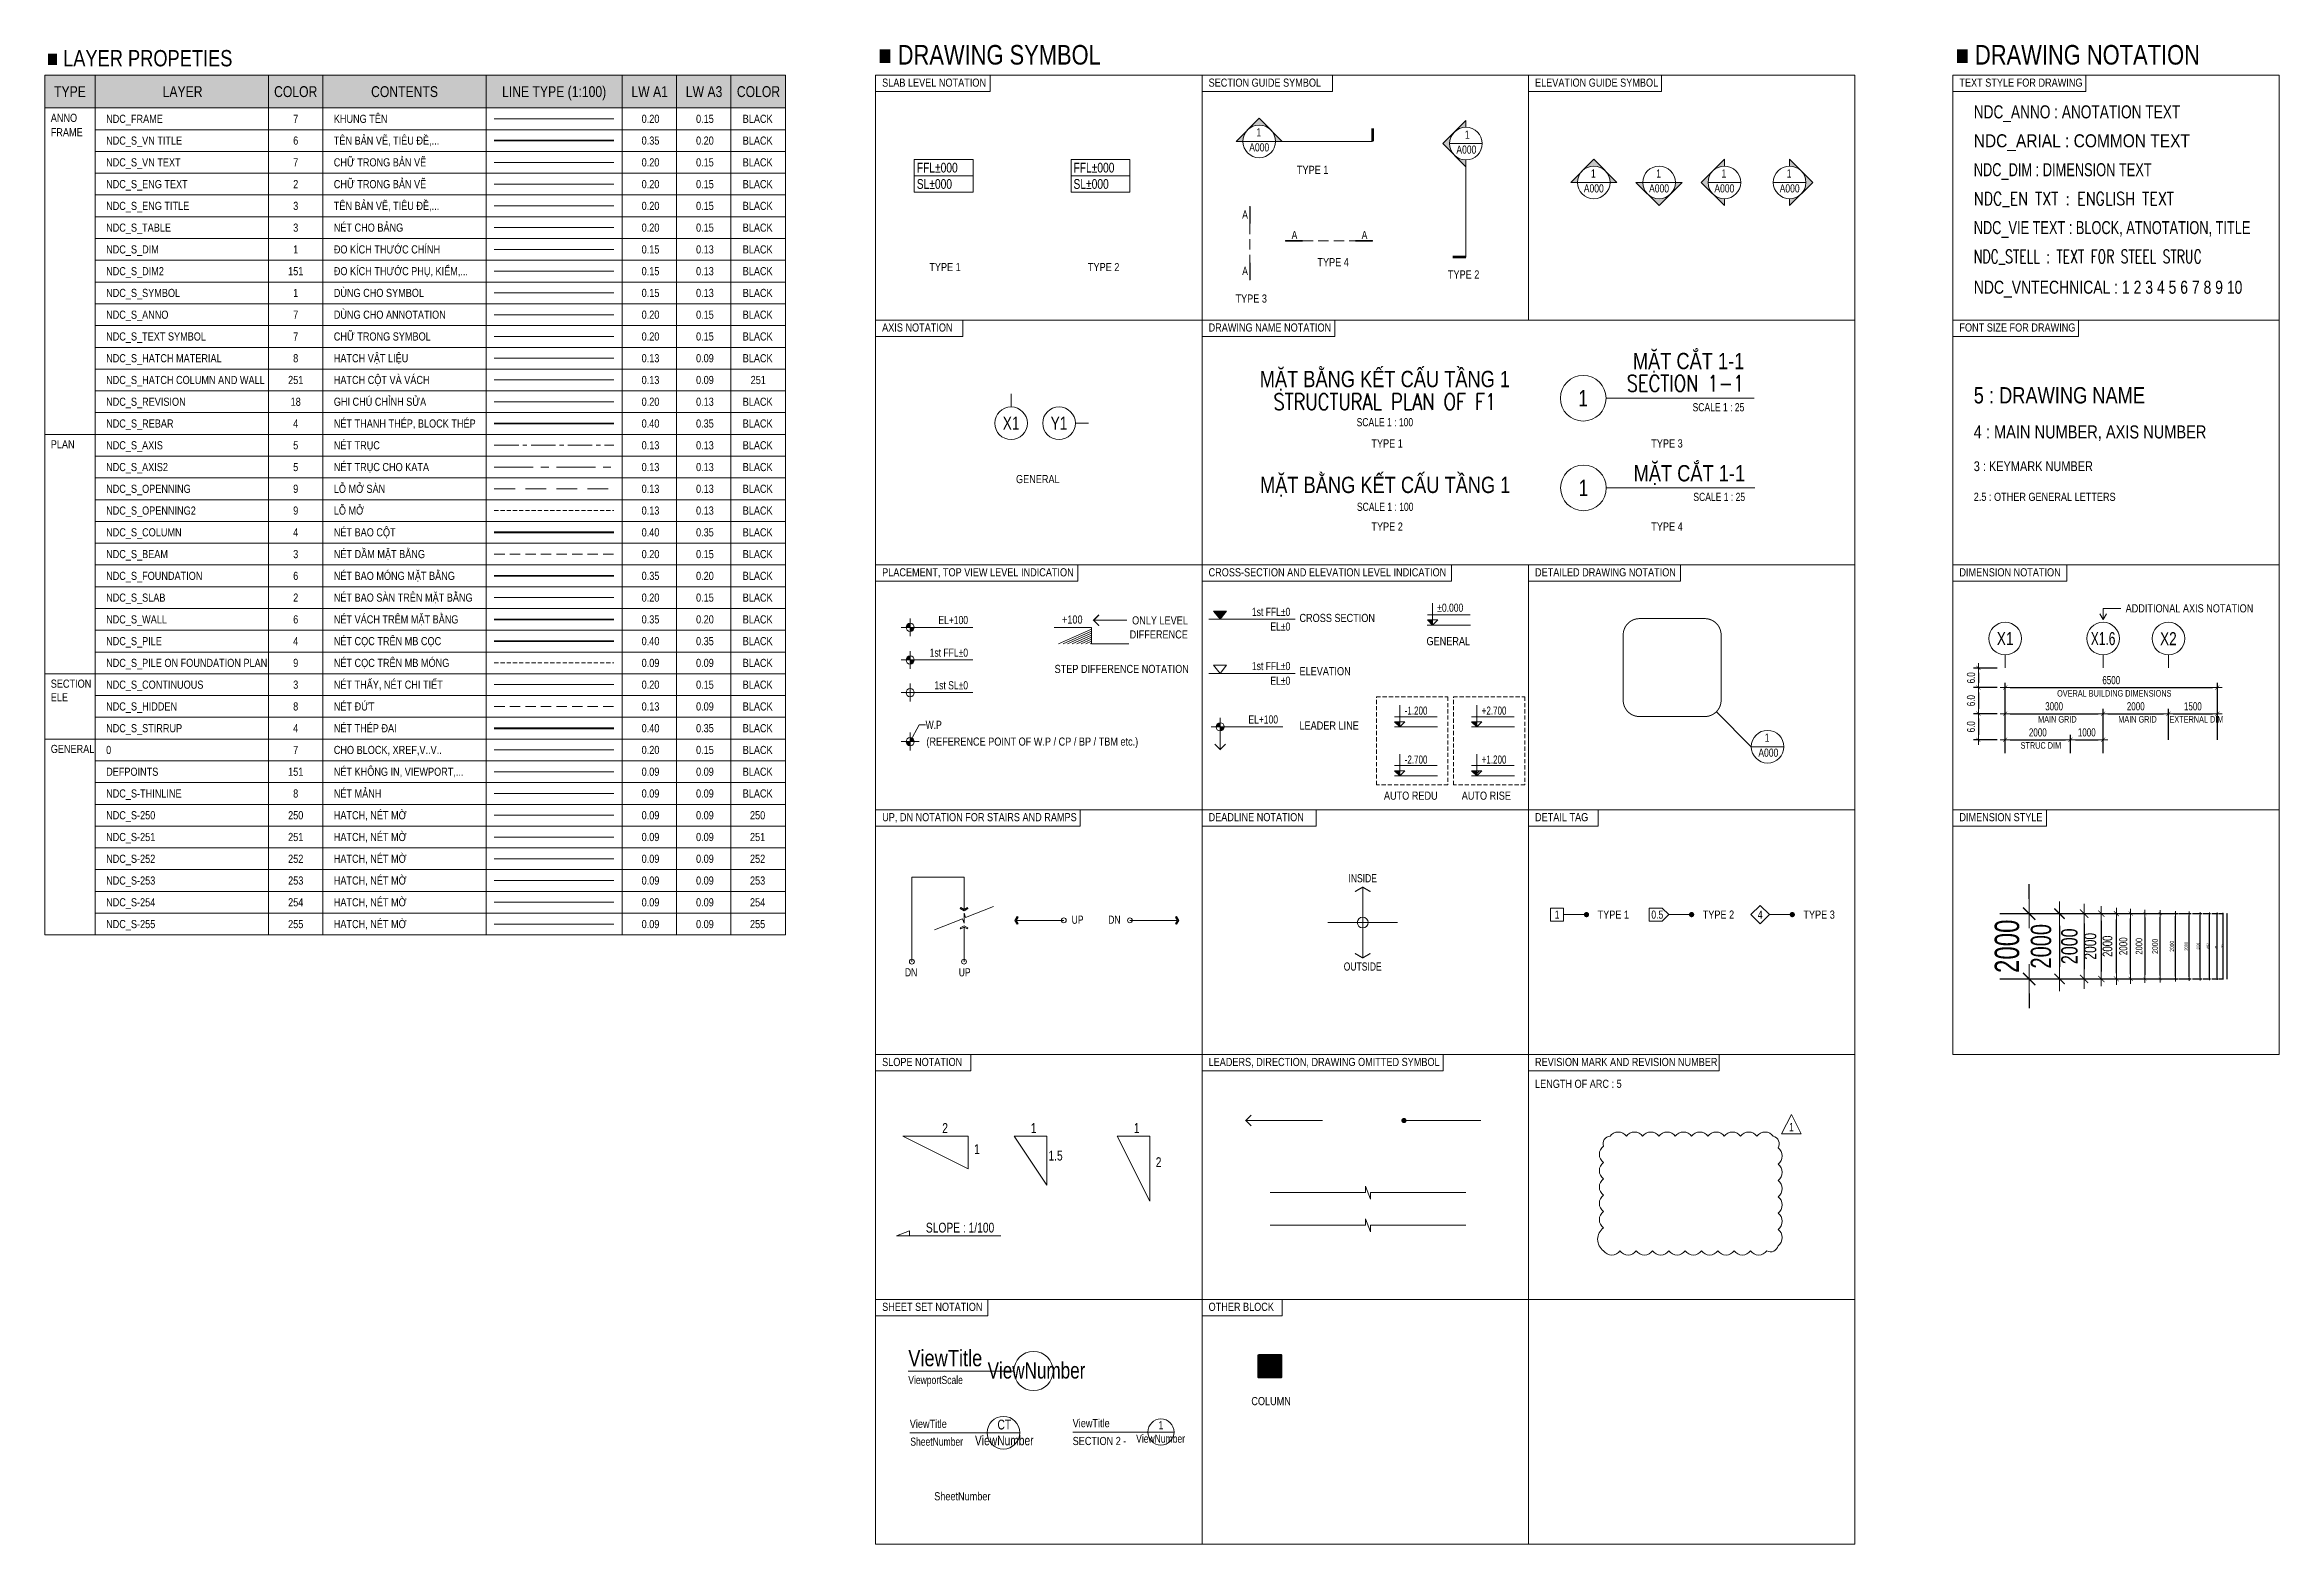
# Model space of a CAD drawing. Header units: millimetres. Extents: x -179076 to 119312, y -18667 to 180141.
# Drawn here: x -179076 to -110622, y -18667 to 27271 of the extents above; entities that cross this region are included whole.
import ezdxf
from ezdxf.enums import TextEntityAlignment as Align

# ---------------------------------------------------------------- set-up
doc = ezdxf.new("R2010")
doc.units = ezdxf.units.MM
for name, pattern in [('CEN', [62, 60, -1, 0, -1]), ('CENTER', [50.8, 31.75, -6.35, 6.35, -6.35]), ('CENTER2', [1.125, 0.75, -0.125, 0.125, -0.125]), ('DASHED', [19.05, 12.7, -6.35]), ('DASHED2', [9.525, 6.35, -3.175]), ('HIDDEN2', [4.7625, 3.175, -1.5875])]:
    doc.linetypes.add(name, pattern=pattern)
doc.layers.get('0').update_dxf_attribs({"lineweight": 20})
doc.layers.get('Defpoints').update_dxf_attribs({"color": 151, "lineweight": 9})
for name, color, linetype, lineweight in [('NDC_FRAME', 7, 'Continuous', 20), ('NDC_S-COLUMN', 4, 'Continuous', 40), ('NDC_S_250', 250, 'Continuous', 9), ('NDC_S_251', 251, 'Continuous', 9), ('NDC_S_252', 252, 'Continuous', 9), ('NDC_S_253', 253, 'Continuous', 9), ('NDC_S_254', 254, 'Continuous', 9), ('NDC_S_255', 255, 'Continuous', 9), ('NDC_S_ANNO', 7, 'Continuous', 20), ('NDC_S_AXIS', 5, 'CENTER2', 13), ('NDC_S_AXIS2', 5, 'CENTER', 13), ('NDC_S_BEAM', 3, 'HIDDEN2', 20), ('NDC_S_CONTINUOUS', 3, 'Continuous', 20), ('NDC_S_DIM', 1, 'Continuous', 15), ('NDC_S_DIM2', 151, 'Continuous', 15), ('NDC_S_ENG TEXT', 2, 'Continuous', 20), ('NDC_S_ENG TITLE', 3, 'Continuous', 20), ('NDC_S_FOUNDATION', 6, 'Continuous', 35), ('NDC_S_HATCH COLUMN AND WALL', 251, 'Continuous', 13), ('NDC_S_HATCH MATERIAL', 8, 'Continuous', 13), ('NDC_S_HIDDEN', 8, 'HIDDEN2', 13), ('NDC_S_LEADER', 1, 'Continuous', 15), ('NDC_S_OPENING', 9, 'DASHED2', 13), ('NDC_S_OPENING2', 9, 'DASHED', 13), ('NDC_S_PILE', 4, 'Continuous', 35), ('NDC_S_PILE ON FOUNDATION PLAN', 9, 'DASHED', 9), ('NDC_S_REBAR', 4, 'Continuous', 35), ('NDC_S_SLAB', 2, 'Continuous', 20), ('NDC_S_STIRRUP', 4, 'Continuous', 40), ('NDC_S_SYMBOL', 1, 'Continuous', 15), ('NDC_S_TEXT SYMBOL', 7, 'Continuous', 20), ('NDC_S_THIN LINE', 8, 'Continuous', 9), ('NDC_S_VN TEXT', 7, 'Continuous', 20), ('NDC_S_VN TITLE', 6, 'Continuous', 35), ('NDC_S_WALL', 6, 'Continuous', 35), ('NDC_Table', 3, 'Continuous', 20)]:
    doc.layers.add(name, color=color, linetype=linetype, lineweight=lineweight)
doc.layers.add('NDC_S_REVISION', color=18, linetype='Continuous', lineweight=20, plot=False)
doc.styles.add('NDC_ANNO', font='', dxfattribs={"width": 0.8})
doc.styles.add('NDC_ARIAL', font='arial.ttf', dxfattribs={"width": 0.85})
doc.styles.add('NDC_DIM', font='', dxfattribs={"width": 0.75})
doc.styles.add('NDC_EN TXT', font='romans.shx', dxfattribs={"width": 0.8})
doc.styles.add('NDC_STEEL', font='romans.shx', dxfattribs={"width": 0.8})
doc.styles.add('NDC_VIE TXT', font='arial.ttf', dxfattribs={"width": 0.8})
doc.styles.add('NDC_VNTEKNICAL', font='', dxfattribs={"width": 0.8})
doc.styles.get('NDC_ANNO').set_extended_font_data('Dotum')
doc.styles.get('NDC_DIM').set_extended_font_data('Dotum')
doc.styles.get('NDC_VNTEKNICAL').set_extended_font_data('.VnTeknical')
doc.dimstyles.new('NDC_dim_100', dxfattribs={"dimscale": 100, "dimtxt": 2.5, "dimasz": 1.5, "dimexe": 1.5, "dimexo": 2.5, "dimgap": 1, "dimtad": 1, "dimdec": 0, "dimzin": 0, "dimdsep": 46, "dimtxsty": 'NDC_DIM', "dimblk": 'DIMMARK', "dimcen": 0.09, "dimdle": 1.2, "dimclrd": 1, "dimclre": 1, "dimclrt": 3, "dimadec": 0, "dimazin": 0, "dimtfac": 1, "dimtdec": 0, "dimtix": 1, "dimtofl": 0, "dimtmove": 0, "dimatfit": 3, "dimfxl": 8, "dimfxlon": 1, "dimtolj": 1, "dimtzin": 0, "dimarcsym": 0})
doc.dimstyles.new('NDC_dim_120', dxfattribs={"dimscale": 120, "dimtxt": 2.5, "dimasz": 1.5, "dimexe": 1.5, "dimexo": 2.5, "dimgap": 1, "dimtad": 1, "dimdec": 0, "dimzin": 0, "dimdsep": 46, "dimtxsty": 'NDC_DIM', "dimblk": 'DIMMARK', "dimcen": 0.09, "dimdle": 1.2, "dimclrd": 1, "dimclre": 1, "dimclrt": 3, "dimadec": 0, "dimazin": 0, "dimtfac": 1, "dimtdec": 0, "dimtix": 1, "dimtofl": 0, "dimtmove": 0, "dimatfit": 3, "dimfxl": 8, "dimfxlon": 1, "dimtolj": 1, "dimtzin": 0, "dimarcsym": 0})
doc.dimstyles.new('NDC_dim_15', dxfattribs={"dimscale": 15, "dimtxt": 2.5, "dimasz": 1.5, "dimexe": 1.5, "dimexo": 2.5, "dimgap": 1, "dimtad": 1, "dimdec": 0, "dimzin": 0, "dimdsep": 46, "dimtxsty": 'NDC_DIM', "dimblk": 'DIMMARK', "dimcen": 0.09, "dimdle": 1.2, "dimclrd": 1, "dimclre": 1, "dimclrt": 3, "dimadec": 0, "dimazin": 0, "dimtfac": 1, "dimtdec": 0, "dimtix": 1, "dimtofl": 0, "dimtmove": 0, "dimatfit": 3, "dimfxl": 8, "dimfxlon": 1, "dimtolj": 1, "dimtzin": 0, "dimarcsym": 0})
doc.dimstyles.new('NDC_dim_150', dxfattribs={"dimscale": 150, "dimtxt": 2.5, "dimasz": 1.5, "dimexe": 1.5, "dimexo": 2.5, "dimgap": 1, "dimtad": 1, "dimdec": 0, "dimzin": 0, "dimdsep": 46, "dimtxsty": 'NDC_DIM', "dimblk": 'DIMMARK', "dimcen": 0.09, "dimdle": 1.2, "dimclrd": 1, "dimclre": 1, "dimclrt": 3, "dimadec": 0, "dimazin": 0, "dimtfac": 1, "dimtdec": 0, "dimtix": 1, "dimtofl": 0, "dimtmove": 0, "dimatfit": 3, "dimfxl": 8, "dimfxlon": 1, "dimtolj": 1, "dimtzin": 0, "dimarcsym": 0})
doc.dimstyles.new('NDC_dim_20', dxfattribs={"dimscale": 20, "dimtxt": 2.5, "dimasz": 1.5, "dimexe": 1.5, "dimexo": 2.5, "dimgap": 1, "dimtad": 1, "dimdec": 0, "dimzin": 0, "dimdsep": 46, "dimtxsty": 'NDC_DIM', "dimblk": 'DIMMARK', "dimcen": 0.09, "dimdle": 1.2, "dimclrd": 1, "dimclre": 1, "dimclrt": 3, "dimadec": 0, "dimazin": 0, "dimtfac": 1, "dimtdec": 0, "dimtix": 1, "dimtofl": 0, "dimtmove": 0, "dimatfit": 3, "dimfxl": 8, "dimfxlon": 1, "dimtolj": 1, "dimtzin": 0, "dimarcsym": 0})
doc.dimstyles.new('NDC_dim_200', dxfattribs={"dimscale": 200, "dimtxt": 2.5, "dimasz": 1.5, "dimexe": 1.5, "dimexo": 2.5, "dimgap": 1, "dimtad": 1, "dimdec": 0, "dimzin": 0, "dimdsep": 46, "dimtxsty": 'NDC_DIM', "dimblk": 'DIMMARK', "dimcen": 0.09, "dimdle": 1.2, "dimclrd": 1, "dimclre": 1, "dimclrt": 3, "dimadec": 0, "dimazin": 0, "dimtfac": 1, "dimtdec": 0, "dimtix": 1, "dimtofl": 0, "dimtmove": 0, "dimatfit": 3, "dimfxl": 8, "dimfxlon": 1, "dimtolj": 1, "dimtzin": 0, "dimarcsym": 0})
doc.dimstyles.new('NDC_dim_25', dxfattribs={"dimscale": 25, "dimtxt": 2.5, "dimasz": 1.5, "dimexe": 1.5, "dimexo": 2.5, "dimgap": 1, "dimtad": 1, "dimdec": 0, "dimzin": 0, "dimdsep": 46, "dimtxsty": 'NDC_DIM', "dimblk": 'DIMMARK', "dimcen": 0.09, "dimdle": 1.2, "dimclrd": 1, "dimclre": 1, "dimclrt": 3, "dimadec": 0, "dimazin": 0, "dimtfac": 1, "dimtdec": 0, "dimtix": 1, "dimtofl": 0, "dimtmove": 0, "dimatfit": 3, "dimfxl": 8, "dimfxlon": 1, "dimtolj": 1, "dimtzin": 0, "dimarcsym": 0})
doc.dimstyles.new('NDC_dim_250', dxfattribs={"dimscale": 250, "dimtxt": 2.5, "dimasz": 1.5, "dimexe": 1.5, "dimexo": 2.5, "dimgap": 1, "dimtad": 1, "dimdec": 0, "dimzin": 0, "dimdsep": 46, "dimtxsty": 'NDC_DIM', "dimblk": 'DIMMARK', "dimcen": 0.09, "dimdle": 1.2, "dimclrd": 1, "dimclre": 1, "dimclrt": 3, "dimadec": 0, "dimazin": 0, "dimtfac": 1, "dimtdec": 0, "dimtix": 1, "dimtofl": 0, "dimtmove": 0, "dimatfit": 3, "dimfxl": 8, "dimfxlon": 1, "dimtolj": 1, "dimtzin": 0, "dimarcsym": 0})
doc.dimstyles.new('NDC_dim_30', dxfattribs={"dimscale": 30, "dimtxt": 2.5, "dimasz": 1.5, "dimexe": 1.5, "dimexo": 2.5, "dimgap": 1, "dimtad": 1, "dimdec": 0, "dimzin": 0, "dimdsep": 46, "dimtxsty": 'NDC_DIM', "dimblk": 'DIMMARK', "dimcen": 0.09, "dimdle": 1.2, "dimclrd": 1, "dimclre": 1, "dimclrt": 3, "dimadec": 0, "dimazin": 0, "dimtfac": 1, "dimtdec": 0, "dimtix": 1, "dimtofl": 0, "dimtmove": 0, "dimatfit": 3, "dimfxl": 8, "dimfxlon": 1, "dimtolj": 1, "dimtzin": 0, "dimarcsym": 0})
doc.dimstyles.new('NDC_dim_300', dxfattribs={"dimscale": 300, "dimtxt": 2.5, "dimasz": 1.5, "dimexe": 1.5, "dimexo": 2.5, "dimgap": 1, "dimtad": 1, "dimdec": 0, "dimzin": 0, "dimdsep": 46, "dimtxsty": 'NDC_DIM', "dimblk": 'DIMMARK', "dimcen": 0.09, "dimdle": 1.2, "dimclrd": 1, "dimclre": 1, "dimclrt": 3, "dimadec": 0, "dimazin": 0, "dimtfac": 1, "dimtdec": 0, "dimtix": 1, "dimtofl": 0, "dimtmove": 0, "dimatfit": 3, "dimfxl": 8, "dimfxlon": 1, "dimtolj": 1, "dimtzin": 0, "dimarcsym": 0})
doc.dimstyles.new('NDC_dim_40', dxfattribs={"dimscale": 40, "dimtxt": 2.5, "dimasz": 1.5, "dimexe": 1.5, "dimexo": 2.5, "dimgap": 1, "dimtad": 1, "dimdec": 0, "dimzin": 0, "dimdsep": 46, "dimtxsty": 'NDC_DIM', "dimblk": 'DIMMARK', "dimcen": 0.09, "dimdle": 1.2, "dimclrd": 1, "dimclre": 1, "dimclrt": 3, "dimadec": 0, "dimazin": 0, "dimtfac": 1, "dimtdec": 0, "dimtix": 1, "dimtofl": 0, "dimtmove": 0, "dimatfit": 3, "dimfxl": 8, "dimfxlon": 1, "dimtolj": 1, "dimtzin": 0, "dimarcsym": 0})
doc.dimstyles.new('NDC_dim_50', dxfattribs={"dimscale": 50, "dimtxt": 2.5, "dimasz": 1.5, "dimexe": 1.5, "dimexo": 2.5, "dimgap": 1, "dimtad": 1, "dimdec": 0, "dimzin": 0, "dimdsep": 46, "dimtxsty": 'NDC_DIM', "dimblk": 'DIMMARK', "dimcen": 0.09, "dimdle": 1.2, "dimclrd": 1, "dimclre": 1, "dimclrt": 3, "dimadec": 0, "dimazin": 0, "dimtfac": 1, "dimtdec": 0, "dimtix": 1, "dimtofl": 0, "dimtmove": 0, "dimatfit": 3, "dimfxl": 8, "dimfxlon": 1, "dimtolj": 1, "dimtzin": 0, "dimarcsym": 0})
doc.dimstyles.new('NDC_dim_70', dxfattribs={"dimscale": 70, "dimtxt": 2.5, "dimasz": 1.5, "dimexe": 1.5, "dimexo": 2.5, "dimgap": 1, "dimtad": 1, "dimdec": 0, "dimzin": 0, "dimdsep": 46, "dimtxsty": 'NDC_DIM', "dimblk": 'DIMMARK', "dimcen": 0.09, "dimdle": 1.2, "dimclrd": 1, "dimclre": 1, "dimclrt": 3, "dimadec": 0, "dimazin": 0, "dimtfac": 1, "dimtdec": 0, "dimtix": 1, "dimtofl": 0, "dimtmove": 0, "dimatfit": 3, "dimfxl": 8, "dimfxlon": 1, "dimtolj": 1, "dimtzin": 0, "dimarcsym": 0})
doc.dimstyles.new('NDC_dim_80', dxfattribs={"dimscale": 80, "dimtxt": 2.5, "dimasz": 1.5, "dimexe": 1.5, "dimexo": 2.5, "dimgap": 1, "dimtad": 1, "dimdec": 0, "dimzin": 0, "dimdsep": 46, "dimtxsty": 'NDC_DIM', "dimblk": 'DIMMARK', "dimcen": 0.09, "dimdle": 1.2, "dimclrd": 1, "dimclre": 1, "dimclrt": 3, "dimadec": 0, "dimazin": 0, "dimtfac": 1, "dimtdec": 0, "dimtix": 1, "dimtofl": 0, "dimtmove": 0, "dimatfit": 3, "dimfxl": 8, "dimfxlon": 1, "dimtolj": 1, "dimtzin": 0, "dimarcsym": 0})
doc.dimstyles.new('NDC_dim_iso', dxfattribs={"dimtxt": 2.5, "dimasz": 1, "dimexe": 1.5, "dimexo": 2.5, "dimgap": 1, "dimtad": 1, "dimdec": 0, "dimzin": 0, "dimdsep": 46, "dimtxsty": 'NDC_DIM', "dimblk": 'DIMMARK', "dimcen": 0.09, "dimdle": 1.2, "dimclrd": 1, "dimclre": 1, "dimclrt": 3, "dimadec": 0, "dimazin": 0, "dimtfac": 1, "dimtdec": 0, "dimtix": 1, "dimtofl": 0, "dimtmove": 0, "dimatfit": 3, "dimfxl": 8, "dimfxlon": 1, "dimtolj": 1, "dimtzin": 0, "dimarcsym": 0})

msp = doc.modelspace()

# ---------------------------------------------------------------- texts
at = {"style": 'NDC_VIE TXT', "width": 0.8}
msp.add_text('7', height=250, dxfattribs=at).set_placement((-171385.9, 5666.7), align=Align.MIDDLE_CENTER)
at = {"layer": 'Defpoints', "style": 'NDC_VIE TXT', "width": 0.8}
msp.add_text('151', height=250, dxfattribs=at).set_placement((-171385.9, 5000), align=Align.MIDDLE_CENTER)
at = {"layer": 'NDC_FRAME', "style": 'NDC_VIE TXT', "width": 0.8}
msp.add_text('7', height=250, dxfattribs=at).set_placement((-171385.9, 25000), align=Align.MIDDLE_CENTER)
at = {"layer": 'NDC_S-COLUMN', "style": 'NDC_VIE TXT', "width": 0.8}
msp.add_text('4', height=250, dxfattribs=at).set_placement((-171385.9, 12333.3), align=Align.MIDDLE_CENTER)
at = {"layer": 'NDC_S_250', "style": 'NDC_VIE TXT', "width": 0.8}
msp.add_text('250', height=250, dxfattribs=at).set_placement((-171385.9, 3666.7), align=Align.MIDDLE_CENTER)
at = {"layer": 'NDC_S_251', "style": 'NDC_VIE TXT', "width": 0.8}
msp.add_text('251', height=250, dxfattribs=at).set_placement((-171385.9, 3000), align=Align.MIDDLE_CENTER)
at = {"layer": 'NDC_S_252', "style": 'NDC_VIE TXT', "width": 0.8}
msp.add_text('252', height=250, dxfattribs=at).set_placement((-171385.9, 2333.3), align=Align.MIDDLE_CENTER)
at = {"layer": 'NDC_S_253', "style": 'NDC_VIE TXT', "width": 0.8}
msp.add_text('253', height=250, dxfattribs=at).set_placement((-171385.9, 1666.7), align=Align.MIDDLE_CENTER)
at = {"layer": 'NDC_S_254', "style": 'NDC_VIE TXT', "width": 0.8}
msp.add_text('254', height=250, dxfattribs=at).set_placement((-171385.9, 1000), align=Align.MIDDLE_CENTER)
at = {"layer": 'NDC_S_255', "style": 'NDC_VIE TXT', "width": 0.8}
msp.add_text('255', height=250, dxfattribs=at).set_placement((-171385.9, 333.3), align=Align.MIDDLE_CENTER)
at = {"layer": 'NDC_S_ANNO', "style": 'NDC_VIE TXT', "width": 0.8}
msp.add_text('7', height=250, dxfattribs=at).set_placement((-171385.9, 19000), align=Align.MIDDLE_CENTER)
at = {"layer": 'NDC_S_ANNO', "style": 'NDC_ANNO', "width": 0.8}
for s, p in [('EL+100', (-150789.6, 9647.2)), ('1st FFL%%P0', (-150789.6, 8647.2)), ('1st SL%%P0', (-150789.6, 7647.2))]:
    msp.add_text(s, height=250, dxfattribs=at).set_placement(p, align=Align.MIDDLE_RIGHT)
msp.add_text('W.P', height=250, dxfattribs=at).set_placement((-152089.6, 6436.1), align=Align.MIDDLE_LEFT)
at = {"layer": 'NDC_S_AXIS', "style": 'NDC_VIE TXT', "width": 0.8}
msp.add_text('5', height=250, dxfattribs=at).set_placement((-171385.9, 15000), align=Align.MIDDLE_CENTER)
at = {"layer": 'NDC_S_AXIS2', "style": 'NDC_VIE TXT', "width": 0.8}
msp.add_text('5', height=250, dxfattribs=at).set_placement((-171385.9, 14333.3), align=Align.MIDDLE_CENTER)
at = {"layer": 'NDC_S_BEAM', "style": 'NDC_VIE TXT', "width": 0.8}
msp.add_text('3', height=250, dxfattribs=at).set_placement((-171385.9, 11666.7), align=Align.MIDDLE_CENTER)
at = {"layer": 'NDC_S_CONTINUOUS', "style": 'NDC_VIE TXT', "width": 0.8}
msp.add_text('3', height=250, dxfattribs=at).set_placement((-171385.9, 7666.7), align=Align.MIDDLE_CENTER)
at = {"layer": 'NDC_S_DIM', "style": 'NDC_VIE TXT', "width": 0.8}
msp.add_text('1', height=250, dxfattribs=at).set_placement((-171385.9, 21000), align=Align.MIDDLE_CENTER)
at = {"layer": 'NDC_S_DIM2', "style": 'NDC_VIE TXT', "width": 0.8}
msp.add_text('151', height=250, dxfattribs=at).set_placement((-171385.9, 20333.3), align=Align.MIDDLE_CENTER)
at = {"layer": 'NDC_S_ENG TEXT', "style": 'NDC_VIE TXT', "width": 0.8}
msp.add_text('2', height=250, dxfattribs=at).set_placement((-171385.9, 23000), align=Align.MIDDLE_CENTER)
at = {"layer": 'NDC_S_ENG TITLE', "style": 'NDC_VIE TXT', "width": 0.8}
msp.add_text('3', height=250, dxfattribs=at).set_placement((-171385.9, 22333.3), align=Align.MIDDLE_CENTER)
at = {"layer": 'NDC_S_FOUNDATION', "style": 'NDC_VIE TXT', "width": 0.8}
msp.add_text('6', height=250, dxfattribs=at).set_placement((-171385.9, 11000), align=Align.MIDDLE_CENTER)
at = {"layer": 'NDC_S_HATCH COLUMN AND WALL', "style": 'NDC_VIE TXT', "width": 0.8}
msp.add_text('251', height=250, dxfattribs=at).set_placement((-171385.9, 17000), align=Align.MIDDLE_CENTER)
at = {"layer": 'NDC_S_HATCH MATERIAL', "style": 'NDC_VIE TXT', "width": 0.8}
msp.add_text('8', height=250, dxfattribs=at).set_placement((-171385.9, 17666.7), align=Align.MIDDLE_CENTER)
at = {"layer": 'NDC_S_HIDDEN', "style": 'NDC_VIE TXT', "width": 0.8}
msp.add_text('8', height=250, dxfattribs=at).set_placement((-171385.9, 7000), align=Align.MIDDLE_CENTER)
at = {"layer": 'NDC_S_LEADER', "style": 'NDC_VIE TXT', "width": 0.8}
msp.add_text('1', height=250, dxfattribs=at).set_placement((-171385.9, 19666.7), align=Align.MIDDLE_CENTER)
at = {"layer": 'NDC_S_OPENING', "style": 'NDC_VIE TXT', "width": 0.8}
msp.add_text('9', height=250, dxfattribs=at).set_placement((-171385.9, 13666.7), align=Align.MIDDLE_CENTER)
at = {"layer": 'NDC_S_OPENING2', "style": 'NDC_VIE TXT', "width": 0.8}
msp.add_text('9', height=250, dxfattribs=at).set_placement((-171385.9, 13000), align=Align.MIDDLE_CENTER)
at = {"layer": 'NDC_S_PILE', "style": 'NDC_VIE TXT', "width": 0.8}
msp.add_text('4', height=250, dxfattribs=at).set_placement((-171385.9, 9000), align=Align.MIDDLE_CENTER)
at = {"layer": 'NDC_S_PILE ON FOUNDATION PLAN', "style": 'NDC_VIE TXT', "width": 0.8}
msp.add_text('9', height=250, dxfattribs=at).set_placement((-171385.9, 8333.3), align=Align.MIDDLE_CENTER)
at = {"layer": 'NDC_S_REBAR', "style": 'NDC_VIE TXT', "width": 0.8}
msp.add_text('4', height=250, dxfattribs=at).set_placement((-171385.9, 15666.7), align=Align.MIDDLE_CENTER)
at = {"layer": 'NDC_S_REVISION', "style": 'NDC_VIE TXT', "width": 0.8}
msp.add_text('18', height=250, dxfattribs=at).set_placement((-171385.9, 16333.3), align=Align.MIDDLE_CENTER)
at = {"layer": 'NDC_S_REVISION', "style": 'NDC_ANNO', "width": 0.8}
msp.add_text('1', height=250, dxfattribs=at).set_placement((-125568.4, -5888.8), align=Align.MIDDLE)
at = {"layer": 'NDC_S_SLAB', "style": 'NDC_VIE TXT', "width": 0.8}
msp.add_text('2', height=250, dxfattribs=at).set_placement((-171385.9, 10333.3), align=Align.MIDDLE_CENTER)
at = {"layer": 'NDC_S_STIRRUP', "style": 'NDC_VIE TXT', "width": 0.8}
msp.add_text('4', height=250, dxfattribs=at).set_placement((-171385.9, 6333.3), align=Align.MIDDLE_CENTER)
at = {"layer": 'NDC_S_TEXT SYMBOL', "style": 'NDC_ANNO', "width": 0.8}
for s, height, p in [('1', 250, (-141958.2, 24584.4)), ('1', 250, (-135571.4, 24515.1)), ('FFL%%P000', 300, (-152360.7, 23504.3)), ('FFL%%P000', 300, (-147560.2, 23504.3)), ('1', 250, (-131709.2, 23327.3)), ('1', 250, (-129709.2, 23327.3)), ('1', 250, (-127709.2, 23327.3)), ('1', 250, (-125709.2, 23327.3)), ('SL%%P000', 300, (-152360.7, 23004.3)), ('SL%%P000', 300, (-147560.2, 23004.3)), ('1', 250, (-126384.8, 6041.6)), ('UP', 250, (-147617, 467.1)), ('DN', 250, (-146495.9, 467.1)), (' DN', 250, (-152796.7, -1144.5)), ('UP', 250, (-151075.8, -1144.5))]:
    msp.add_text(s, height=height, dxfattribs=at).set_placement(p, align=Align.MIDDLE_LEFT)
at = {"layer": 'NDC_S_TEXT SYMBOL', "width": 0.8}
for s, height, style, p in [('A000', 250, 'NDC_ANNO', (-141871.1, 24126.3)), ('A000', 250, 'NDC_ANNO', (-135525.4, 24057)), ('A000', 250, 'NDC_ANNO', (-131622, 22869.2)), ('A000', 250, 'NDC_ANNO', (-129622, 22869.2)), ('A000', 250, 'NDC_ANNO', (-127622, 22869.2)), ('A000', 250, 'NDC_ANNO', (-125622, 22869.2)), ('7', 250, 'NDC_VIE TXT', (-171385.9, 18333.3)), ('INSIDE', 250, 'NDC_ANNO', (-138700.9, 1737.3)), ('1', 250, 'NDC_ANNO', (-132745.1, 622.7)), ('0.5', 250, 'NDC_ANNO', (-129675.9, 622.7)), ('4', 250, 'NDC_ANNO', (-126523.8, 622.7)), ('OUTSIDE', 250, 'NDC_ANNO', (-138700.9, -967.7)), ('2 ', 300, 'NDC_ANNO', (-151449, -5914.3)), ('1', 300, 'NDC_ANNO', (-148779.5, -5914.3)), ('1', 300, 'NDC_ANNO', (-145623.3, -5914.3)), ('1', 300, 'NDC_ANNO', (-150515.8, -6560.4)), ('1.5', 300, 'NDC_ANNO', (-148109.4, -6760.4)), ('2', 300, 'NDC_ANNO', (-144953.2, -6960.4))]:
    msp.add_text(s, height=height, dxfattribs=dict(at, style=style)).set_placement(p, align=Align.MIDDLE_CENTER)
at = {"layer": 'NDC_S_TEXT SYMBOL', "style": 'NDC_ANNO', "width": 0.8}
for s, height, p in [('1st FFL%%P0', 250, (-140918.1, 9896.4)), ('EL%%P0', 250, (-140918.1, 9446.4)), ('1st FFL%%P0', 250, (-140918.1, 8238.1)), ('EL%%P0', 250, (-140918.1, 7788.1)), ('EL+100', 250, (-141293.1, 6601)), ('SLOPE : 1/100', 300, (-149987.7, -8966.3))]:
    msp.add_text(s, height=height, dxfattribs=at).set_placement(p, align=Align.MIDDLE_RIGHT)
msp.add_text('A000', height=250, dxfattribs=at).set_placement((-126274.7, 5583.5), align=Align.MIDDLE)
at = {"layer": 'NDC_S_THIN LINE', "style": 'NDC_VIE TXT', "width": 0.8}
msp.add_text('8', height=250, dxfattribs=at).set_placement((-171385.9, 4333.3), align=Align.MIDDLE_CENTER)
at = {"layer": 'NDC_S_VN TEXT', "color": 3, "style": 'NDC_VIE TXT'}
for s, height, width, p in [('■ LAYER PROPETIES', 500, 0.8, (-179003.8, 26857.1)), ('■ DRAWING SYMBOL ', 600, 0.8, (-153535.8, 26961.8)), ('■ DRAWING NOTATION', 600, 0.8, (-120535.8, 26961.8)), ('SLAB LEVEL NOTATION', 250, 0.8, (-153422, 26108.3)), ('SECTION GUIDE SYMBOL', 250, 0.8, (-143422, 26108.3)), ('ELEVATION GUIDE SYMBOL', 250, 0.8, (-133422, 26108.3)), ('TEXT STYLE FOR DRAWING', 250, 0.8, (-120422, 26108.3)), ('ANNO', 250, 0.8, (-178889.8, 25031)), ('FRAME', 250, 0.8, (-178889.8, 24589.2)), ('NDC_FRAME', 250, 0.8, (-177193.9, 25000)), ('KHUNG TÊN', 250, 0.8, (-170219.3, 25000)), ('0.20', 250, 0.8, (-160789.3, 25000)), ('0.15', 250, 0.8, (-159122.7, 25000)), ('BLACK', 250, 0.8, (-157692.4, 25000)), ('NDC_S_VN TITLE', 250, 0.8, (-177193.9, 24333.3)), ('TÊN BẢN VẼ, TIÊU ĐỀ,...', 250, 0.8, (-170219.3, 24333.3)), ('0.35', 250, 0.8, (-160789.3, 24333.3)), ('0.20', 250, 0.8, (-159122.7, 24333.3)), ('BLACK', 250, 0.8, (-157692.4, 24333.3)), ('NDC_S_VN TEXT', 250, 0.8, (-177193.9, 23666.7)), ('CHỮ TRONG BẢN VẼ', 250, 0.8, (-170219.3, 23666.7)), ('0.20', 250, 0.8, (-160789.3, 23666.7)), ('0.15', 250, 0.8, (-159122.7, 23666.7)), ('BLACK', 250, 0.8, (-157692.4, 23666.7)), ('TYPE 1', 250, 0.8, (-140714.8, 23436.4)), ('NDC_S_ENG TEXT', 250, 0.8, (-177193.9, 23000)), ('CHỮ TRONG BẢN VẼ', 250, 0.8, (-170219.3, 23000)), ('0.20', 250, 0.8, (-160789.3, 23000)), ('0.15', 250, 0.8, (-159122.7, 23000)), ('BLACK', 250, 0.8, (-157692.4, 23000)), ('NDC_S_ENG TITLE', 250, 0.8, (-177193.9, 22333.3)), ('TÊN BẢN VẼ, TIÊU ĐỀ,...', 250, 0.8, (-170219.3, 22333.3)), ('0.20', 250, 0.8, (-160789.3, 22333.3)), ('0.15', 250, 0.8, (-159122.7, 22333.3)), ('BLACK', 250, 0.8, (-157692.4, 22333.3)), ('NDC_S_TABLE', 250, 0.8, (-177193.9, 21666.7)), ('NÉT CHO BẢNG', 250, 0.8, (-170219.3, 21666.7)), ('0.20', 250, 0.8, (-160789.3, 21666.7)), ('0.15', 250, 0.8, (-159122.7, 21666.7)), ('BLACK', 250, 0.8, (-157692.4, 21666.7)), ('NDC_S_DIM', 250, 0.8, (-177193.9, 21000)), ('ĐO KÍCH THƯỚC CHÍNH ', 250, 0.8, (-170219.3, 21000)), ('0.15', 250, 0.8, (-160789.3, 21000)), ('0.13', 250, 0.8, (-159122.7, 21000)), ('BLACK', 250, 0.8, (-157692.4, 21000)), ('TYPE 1', 250, 0.8, (-151976.9, 20458.3)), ('TYPE 2', 250, 0.8, (-147117.9, 20458.3)), ('TYPE 4', 250, 0.8, (-140087.5, 20608.6)), ('NDC_S_DIM2', 250, 0.8, (-177193.9, 20333.3)), ('ĐO KÍCH THƯỚC PHỤ, KIỂM,...', 250, 0.8, (-170219.3, 20333.3)), ('DÙNG CHO SYMBOL', 250, 0.8, (-170219.3, 19666.7)), ('0.15', 250, 0.8, (-160789.3, 20333.3)), ('0.13', 250, 0.8, (-159122.7, 20333.3)), ('BLACK', 250, 0.8, (-157692.4, 20333.3)), ('TYPE 2', 250, 0.8, (-136090.3, 20232.3)), ('NDC_S_SYMBOL', 250, 0.8, (-177193.9, 19666.7)), ('DÙNG CHO ANNOTATION', 250, 0.8, (-170219.3, 19000)), ('0.15', 250, 0.8, (-160789.3, 19666.7)), ('0.13', 250, 0.8, (-159122.7, 19666.7)), ('BLACK', 250, 0.8, (-157692.4, 19666.7)), ('TYPE 3', 250, 0.8, (-142596.7, 19494.1)), ('NDC_S_ANNO', 250, 0.8, (-177193.9, 19000)), ('CHỮ TRONG SYMBOL', 250, 0.8, (-170219.3, 18333.3)), ('0.20', 250, 0.8, (-160789.3, 19000)), ('0.15', 250, 0.8, (-159122.7, 19000)), ('BLACK', 250, 0.8, (-157692.4, 19000)), ('AXIS NOTATION', 250, 0.8, (-153422, 18608.3)), ('DRAWING NAME NOTATION', 250, 0.8, (-143422, 18608.3)), ('FONT SIZE FOR DRAWING', 250, 0.8, (-120422, 18608.3)), ('NDC_S_TEXT SYMBOL', 250, 0.8, (-177193.9, 18333.3)), ('HATCH VẬT LIỆU', 250, 0.8, (-170219.3, 17666.7)), ('0.20', 250, 0.8, (-160789.3, 18333.3)), ('0.15', 250, 0.8, (-159122.7, 18333.3)), ('BLACK', 250, 0.8, (-157692.4, 18333.3)), ('NDC_S_HATCH MATERIAL', 250, 0.8, (-177193.9, 17666.7)), ('NDC_S_HATCH COLUMN AND WALL', 250, 0.8, (-177193.9, 17000)), ('HATCH CỘT VÀ VÁCH', 250, 0.8, (-170219.3, 17000)), ('0.13', 250, 0.8, (-160789.3, 17666.7)), ('0.13', 250, 0.8, (-160789.3, 17000)), ('0.09', 250, 0.8, (-159122.7, 17666.7)), ('0.09', 250, 0.8, (-159122.7, 17000)), ('BLACK', 250, 0.8, (-157692.4, 17666.7)), ('251', 250, 0.8, (-157449.4, 17000)), ('NDC_S_REVISION', 250, 0.8, (-177193.9, 16333.3)), ('GHI CHÚ CHỈNH SỬA', 250, 0.8, (-170219.3, 16333.3)), ('0.20', 250, 0.8, (-160789.3, 16333.3)), ('0.13', 250, 0.8, (-159122.7, 16333.3)), ('BLACK', 250, 0.8, (-157692.4, 16333.3)), ('NDC_S_REBAR', 250, 0.8, (-177193.9, 15666.7)), ('NÉT THANH THÉP, BLOCK THÉP', 250, 0.8, (-170219.3, 15666.7)), ('0.40', 250, 0.8, (-160789.3, 15666.7)), ('0.35', 250, 0.8, (-159122.7, 15666.7)), ('BLACK', 250, 0.8, (-157692.4, 15666.7)), ('PLAN', 250, 0.8, (-178889.8, 15031)), ('NDC_S_AXIS', 250, 0.8, (-177193.9, 15000)), ('NÉT TRỤC', 250, 0.8, (-170219.3, 15000)), ('0.13', 250, 0.8, (-160789.3, 15000)), ('0.13', 250, 0.8, (-159122.7, 15000)), ('BLACK', 250, 0.8, (-157692.4, 15000)), ('TYPE 1', 250, 0.8, (-138434.1, 15056.6)), ('TYPE 3', 250, 0.8, (-129860.7, 15056.6)), ('NDC_S_AXIS2', 250, 0.8, (-177193.9, 14333.3)), ('NÉT TRỤC CHO KATA', 250, 0.8, (-170219.3, 14333.3)), ('0.13', 250, 0.8, (-160789.3, 14333.3)), ('0.13', 250, 0.8, (-159122.7, 14333.3)), ('BLACK', 250, 0.8, (-157692.4, 14333.3)), ('NDC_S_OPENNING', 250, 0.8, (-177193.9, 13666.7)), ('LỖ MỞ SÀN', 250, 0.8, (-170219.3, 13666.7)), ('0.13', 250, 0.8, (-160789.3, 13666.7)), ('0.13', 250, 0.8, (-159122.7, 13666.7)), ('BLACK', 250, 0.8, (-157692.4, 13666.7)), ('GENERAL', 250, 0.8, (-149320.5, 13964.7)), ('NDC_S_OPENNING2', 250, 0.8, (-177193.9, 13000)), ('LỖ MỞ', 250, 0.8, (-170219.3, 13000)), ('0.13', 250, 0.8, (-160789.3, 13000)), ('0.13', 250, 0.8, (-159122.7, 13000)), ('BLACK', 250, 0.8, (-157692.4, 13000)), ('NDC_S_COLUMN', 250, 0.8, (-177193.9, 12333.3)), ('NÉT BAO CỘT', 250, 0.8, (-170219.3, 12333.3)), ('0.40', 250, 0.8, (-160789.3, 12333.3)), ('0.35', 250, 0.8, (-159122.7, 12333.3)), ('BLACK', 250, 0.8, (-157692.4, 12333.3)), ('TYPE 2', 250, 0.8, (-138434.1, 12509.2)), ('TYPE 4', 250, 0.8, (-129860.7, 12509.2)), ('NDC_S_BEAM', 250, 0.8, (-177193.9, 11666.7)), ('NÉT DẦM MẶT BẰNG', 250, 0.8, (-170219.3, 11666.7)), ('0.20', 250, 0.8, (-160789.3, 11666.7)), ('0.15', 250, 0.8, (-159122.7, 11666.7)), ('BLACK', 250, 0.8, (-157692.4, 11666.7)), ('NDC_S_FOUNDATION', 250, 0.8, (-177193.9, 11000)), ('NÉT BAO MÓNG MẶT BẰNG', 250, 0.8, (-170219.3, 11000)), ('0.35', 250, 0.8, (-160789.3, 11000)), ('0.20', 250, 0.8, (-159122.7, 11000)), ('BLACK', 250, 0.8, (-157692.4, 11000)), ('PLACEMENT, TOP VIEW LEVEL INDICATION', 250, 0.8, (-153422, 11108.3)), ('CROSS-SECTION AND ELEVATION LEVEL INDICATION', 250, 0.8, (-143422, 11108.3)), ('DETAILED DRAWING NOTATION', 250, 0.8, (-133422, 11108.3)), ('DIMENSION NOTATION', 250, 0.8, (-120422, 11108.3)), ('NDC_S_SLAB', 250, 0.8, (-177193.9, 10333.3)), ('NÉT BAO SÀN TRÊN MẶT BẰNG', 250, 0.8, (-170219.3, 10333.3)), ('0.20', 250, 0.8, (-160789.3, 10333.3)), ('0.15', 250, 0.8, (-159122.7, 10333.3)), ('BLACK', 250, 0.8, (-157692.4, 10333.3)), ('NDC_S_WALL', 250, 0.8, (-177193.9, 9666.7)), ('NÉT VÁCH TRÊM MẶT BẰNG', 250, 0.8, (-170219.3, 9666.7)), ('0.35', 250, 0.8, (-160789.3, 9666.7)), ('0.20', 250, 0.8, (-159122.7, 9666.7)), ('BLACK', 250, 0.8, (-157692.4, 9666.7)), ('CROSS SECTION', 250, 0.8, (-140637.2, 9710.6)), ('ADDITIONAL AXIS NOTATION', 250, 0.8, (-115329.2, 10004.9)), ('NDC_S_PILE', 250, 0.8, (-177193.9, 9000)), ('NÉT CỌC TRÊN MB CỌC', 250, 0.8, (-170219.3, 9000)), ('0.40', 250, 0.8, (-160789.3, 9000)), ('0.35', 250, 0.8, (-159122.7, 9000)), ('BLACK', 250, 0.8, (-157692.4, 9000)), ('GENERAL', 250, 0.8, (-136746.4, 8999.3)), ('NDC_S_PILE ON FOUNDATION PLAN', 250, 0.8, (-177193.9, 8333.3)), ('NÉT CỌC TRÊN MB MÓNG', 250, 0.8, (-170219.3, 8333.3)), ('0.09', 250, 0.8, (-160789.3, 8333.3)), ('0.09', 250, 0.8, (-159122.7, 8333.3)), ('BLACK', 250, 0.8, (-157692.4, 8333.3)), ('STEP DIFFERENCE NOTATION', 250, 0.8, (-148139.2, 8148.5)), ('SECTION', 250, 0.8, (-178889.8, 7697.7)), ('NDC_S_CONTINUOUS', 250, 0.8, (-177193.9, 7666.7)), ('NÉT THẤY, NÉT CHI TIẾT', 250, 0.8, (-170219.3, 7666.7)), ('0.20', 250, 0.8, (-160789.3, 7666.7)), ('0.15', 250, 0.8, (-159122.7, 7666.7)), ('BLACK', 250, 0.8, (-157692.4, 7666.7)), ('ELEVATION', 250, 0.8, (-140637.2, 8079.9)), ('ELE', 250, 0.8, (-178889.8, 7280.1)), ('NDC_S_HIDDEN', 250, 0.8, (-177193.9, 7000)), ('NÉT ĐỨT', 250, 0.8, (-170219.3, 7000)), ('0.13', 250, 0.8, (-160789.3, 7000)), ('0.09', 250, 0.8, (-159122.7, 7000)), ('BLACK', 250, 0.8, (-157692.4, 7000)), ('OVERAL BUILDING DIMENSIONS', 200, 0.8, (-117428.5, 7401.4)), ('NDC_S_STIRRUP', 250, 0.8, (-177193.9, 6333.3)), ('NÉT THÉP ĐAI', 250, 0.8, (-170219.3, 6333.3)), ('0.40', 250, 0.8, (-160789.3, 6333.3)), ('0.35', 250, 0.8, (-159122.7, 6333.3)), ('BLACK', 250, 0.8, (-157692.4, 6333.3)), ('LEADER LINE', 250, 0.8, (-140637.2, 6415.2)), ('MAIN GRID', 200, 0.7, (-118011.3, 6605.4)), ('MAIN GRID', 200, 0.8, (-115556, 6605.4)), ('EXTERNAL DIM', 200, 0.7, (-113988, 6605.4)), ('GENERAL', 250, 0.8, (-178889.8, 5697.7)), ('0', 250, 0.8, (-177193.9, 5666.7)), ('CHO BLOCK, XREF,V..V..', 250, 0.8, (-170219.3, 5666.7)), ('0.20', 250, 0.8, (-160789.3, 5666.7)), ('0.15', 250, 0.8, (-159122.7, 5666.7)), ('BLACK', 250, 0.8, (-157692.4, 5666.7)), ('(REFERENCE POINT OF W.P / CP / BP / TBM etc.)', 250, 0.8, (-152066.3, 5922.6)), ('STRUC DIM', 200, 0.8, (-118547.4, 5805.4)), ('DEFPOINTS', 250, 0.8, (-177193.9, 5000)), ('NÉT KHÔNG IN, VIEWPORT,...', 250, 0.8, (-170219.3, 5000)), ('0.09', 250, 0.8, (-160789.3, 5000)), ('0.09', 250, 0.8, (-159122.7, 5000)), ('BLACK', 250, 0.8, (-157692.4, 5000)), ('NDC_S-THINLINE', 250, 0.8, (-177193.9, 4333.3)), ('NÉT MẢNH', 250, 0.8, (-170219.3, 4333.3)), ('0.09', 250, 0.8, (-160789.3, 4333.3)), ('0.09', 250, 0.8, (-159122.7, 4333.3)), ('BLACK', 250, 0.8, (-157692.4, 4333.3)), ('AUTO REDU', 250, 0.8, (-138050.1, 4266.4)), ('AUTO RISE', 250, 0.8, (-135666.8, 4266.4)), ('NDC_S-250', 250, 0.8, (-177193.9, 3666.7)), ('HATCH, NÉT MỜ', 250, 0.8, (-170219.3, 3666.7)), ('0.09', 250, 0.8, (-160789.3, 3666.7)), ('0.09', 250, 0.8, (-159122.7, 3666.7)), ('250', 250, 0.8, (-157469.7, 3666.7)), ('UP, DN NOTATION FOR STAIRS AND RAMPS', 250, 0.8, (-153422, 3608.3)), ('DEADLINE NOTATION', 250, 0.8, (-143422, 3608.3)), ('DETAIL TAG', 250, 0.8, (-133422, 3608.3)), ('DIMENSION STYLE', 250, 0.8, (-120422, 3608.3)), ('NDC_S-251', 250, 0.8, (-177193.9, 3000)), ('HATCH, NÉT MỜ', 250, 0.8, (-170219.3, 3000)), ('0.09', 250, 0.8, (-160789.3, 3000)), ('0.09', 250, 0.8, (-159122.7, 3000)), ('251', 250, 0.8, (-157469.7, 3000)), ('NDC_S-252', 250, 0.8, (-177193.9, 2333.3)), ('HATCH, NÉT MỜ', 250, 0.8, (-170219.3, 2333.3)), ('0.09', 250, 0.8, (-160789.3, 2333.3)), ('0.09', 250, 0.8, (-159122.7, 2333.3)), ('252', 250, 0.8, (-157469.7, 2333.3)), ('NDC_S-253', 250, 0.8, (-177193.9, 1666.7)), ('HATCH, NÉT MỜ', 250, 0.8, (-170219.3, 1666.7)), ('0.09', 250, 0.8, (-160789.3, 1666.7)), ('0.09', 250, 0.8, (-159122.7, 1666.7)), ('253', 250, 0.8, (-157469.7, 1666.7)), ('NDC_S-254', 250, 0.8, (-177193.9, 1000)), ('HATCH, NÉT MỜ', 250, 0.8, (-170219.3, 1000)), ('0.09', 250, 0.8, (-160789.3, 1000)), ('0.09', 250, 0.8, (-159122.7, 1000)), ('254', 250, 0.8, (-157469.7, 1000)), ('TYPE 1', 250, 0.8, (-131505.1, 622.7)), ('TYPE 2', 250, 0.8, (-128285, 622.7)), ('TYPE 3', 250, 0.8, (-125200.9, 622.7)), ('NDC_S-255', 250, 0.8, (-177193.9, 333.3)), ('HATCH, NÉT MỜ', 250, 0.8, (-170219.3, 333.3)), ('0.09', 250, 0.8, (-160789.3, 333.3)), ('0.09', 250, 0.8, (-159122.7, 333.3)), ('255', 250, 0.8, (-157469.7, 333.3)), ('SLOPE NOTATION', 250, 0.8, (-153422, -3891.7)), ('LEADERS, DIRECTION, DRAWING OMITTED SYMBOL', 250, 0.8, (-143422, -3891.7)), ('REVISION MARK AND REVISION NUMBER', 250, 0.8, (-133422, -3891.7)), ('LENGTH OF ARC : 5', 250, 0.8, (-133422, -4559.2)), ('SHEET SET NOTATION', 250, 0.8, (-153422, -11391.7)), ('OTHER BLOCK', 250, 0.8, (-143422, -11391.7)), ('COLUMN', 250, 0.8, (-142112.1, -14279.8))]:
    msp.add_text(s, height=height, dxfattribs=dict(at, width=width)).set_placement(p, align=Align.MIDDLE_LEFT)
at = {"layer": 'NDC_S_VN TEXT', "color": 3, "style": 'NDC_VIE TXT', "width": 0.8}
for s, height, p in [('LINE TYPE (1:100)', 333.333, (-163469.3, 25833.3)), ('TYPE', 333.33, (-178301, 25833.3)), ('LAYER', 333.33, (-174851.3, 25833.3)), ('COLOR', 333.33, (-171385.9, 25833.3)), ('CONTENTS', 333.33, (-168052.6, 25833.3)), ('LW A1', 333.33, (-160543.4, 25833.3)), ('LW A3', 333.33, (-158876.7, 25833.3)), ('COLOR', 333.33, (-157210, 25833.3))]:
    msp.add_text(s, height=height, dxfattribs=at).set_placement(p, align=Align.MIDDLE_CENTER)
at = {"layer": 'NDC_S_VN TEXT'}
for s, height, style, width, p in [('NDC_ANNO : ANOTATION TEXT', 400, 'NDC_ANNO', 0.8, (-119982.7, 25213.3)), ('NDC_ARIAL : COMMON TEXT ', 400, 'NDC_ARIAL', 0.85, (-119982.7, 24327)), ('NDC_DIM : DIMENSION TEXT', 400, 'NDC_DIM', 0.75, (-119982.7, 23440.8)), ('NDC_EN TXT : ENGLISH TEXT', 400, 'NDC_EN TXT', 0.8, (-119982.7, 22554.5)), ('NDC_VIE TEXT : BLOCK, ATNOTATION, TITLE', 400, 'NDC_VIE TXT', 0.7, (-119982.7, 21668.2)), ('NDC_STELL : TEXT FOR STEEL STRUC', 400, 'NDC_STEEL', 0.7, (-119982.7, 20781.9)), ('NDC_VNTECHNICAL : 1 2 3 4 5 6 7 8 9 10', 400, 'NDC_VNTEKNICAL', 0.8, (-119982.7, 19841.1)), ('5 : DRAWING NAME', 500, 'NDC_VIE TXT', 0.8, (-119982.7, 16531.2)), ('4 : MAIN NUMBER, AXIS NUMBER', 400, 'NDC_VIE TXT', 0.8, (-119982.7, 15409.1)), ('3 : KEYMARK NUMBER', 300, 'NDC_VIE TXT', 0.8, (-119982.7, 14358.6)), ('2.5 : OTHER GENERAL LETTERS', 250, 'NDC_VIE TXT', 0.8, (-119982.7, 13420.9))]:
    msp.add_text(s, height=height, dxfattribs=dict(at, style=style, width=width)).set_placement(p, align=Align.MIDDLE_LEFT)
at = {"layer": 'NDC_S_VN TEXT', "style": 'NDC_VIE TXT', "width": 0.8}
for s, p in [('7', (-171385.9, 23666.7)), ('+100', (-147596.7, 9662))]:
    msp.add_text(s, height=250, dxfattribs=at).set_placement(p, align=Align.MIDDLE_CENTER)
at = {"layer": 'NDC_S_VN TEXT', "color": 3, "style": 'NDC_VIE TXT', "width": 0.8}
for s, p in [('ONLY LEVEL', (-144056.4, 9636.2)), ('DIFFERENCE', (-144056.4, 9206))]:
    msp.add_text(s, height=250, dxfattribs=at).set_placement(p, align=Align.MIDDLE_RIGHT)
at = {"layer": 'NDC_S_VN TITLE', "style": 'NDC_VIE TXT', "width": 0.8}
msp.add_text('6', height=250, dxfattribs=at).set_placement((-171385.9, 24333.3), align=Align.MIDDLE_CENTER)
at = {"layer": 'NDC_S_WALL', "style": 'NDC_VIE TXT', "width": 0.8}
msp.add_text('6', height=250, dxfattribs=at).set_placement((-171385.9, 9666.7), align=Align.MIDDLE_CENTER)
at = {"layer": 'NDC_Table', "style": 'NDC_VIE TXT', "width": 0.8}
msp.add_text('3', height=250, dxfattribs=at).set_placement((-171385.9, 21666.7), align=Align.MIDDLE_CENTER)

# ---------------------------------------------------------------- blocks, each defined once
blk = doc.blocks.new('kata_block_CT')
at = {"layer": 'NDC_S_ANNO'}
blk.add_hatch(color=3, dxfattribs=at).paths.add_polyline_path([(0, 1.6), (-1.61, 1.6), (0, 0)])
at = {"layer": 'NDC_S_ANNO', "ltscale": 50}
h = blk.add_hatch(dxfattribs=at)
h.set_pattern_fill('ANSI31', color=256, scale=1.406, style=0)
h.paths.add_polyline_path([(0, 1.6), (0, 0), (1.61, 1.6)])
for p, q in [((11.56, 0), (-1.64, 0)), ((-1.59, 3.14), (11.47, 3.14))]:
    blk.add_line(p, q, dxfattribs=at)
at = {"layer": 'NDC_S_ANNO', "color": 8, "ltscale": 50}
blk.add_lwpolyline([(0, 0), (-1.61, 1.6), (0, 1.6)], dxfattribs=at)
at = {"layer": 'NDC_S_ANNO', "ltscale": 50}
for points in [[(0, 0), (-1.61, 1.6), (0, 1.6)], [(0, 6.69), (0, 0)], [(0, 0), (1.61, 1.6), (0, 1.6)]]:
    blk.add_lwpolyline(points, dxfattribs=at)
at = {"layer": 'NDC_S_TEXT SYMBOL', "color": 3, "style": 'NDC_ANNO', "width": 0.8}
blk.add_attdef('CT', (1.41, 4.07), '', height=2.5, dxfattribs=at)
blk = doc.blocks.new('*U199')
at = {"layer": 'NDC_S_ANNO'}
blk.add_line((0, 0), (-32.36, 0), dxfattribs=at)
blk.add_circle((6, 0), 6, dxfattribs=at)
at = {"layer": 'NDC_S_TEXT SYMBOL', "color": 6, "linetype": 'ByBlock', "lineweight": -2, "style": 'NDC_VIE TXT', "width": 0.8, "flags": 8}
blk.add_attdef('VIEWTITLE', (-32.36, 1.47), '', height=5, dxfattribs=at)
at = {"layer": 'NDC_S_TEXT SYMBOL', "color": 0, "linetype": 'ByBlock', "lineweight": -2, "style": 'NDC_ANNO', "width": 0.8, "flags": 8}
blk.add_attdef('NO.', text='', height=5, dxfattribs=at).set_placement((6.92, 0.28), align=Align.MIDDLE)
at = {"layer": 'NDC_S_TEXT SYMBOL', "color": 3, "lineweight": 25, "style": 'NDC_ANNO', "width": 0.8, "flags": 8}
blk.add_attdef('SCALE', (-32.36, -4), '', height=2.5, dxfattribs=at)
blk = doc.blocks.new('*U200')
at = {"layer": 'NDC_S_ANNO'}
blk.add_line((10, 0), (-23.67, 0), dxfattribs=at)
blk.add_circle((5, 0), 5, dxfattribs=at)
at = {"layer": 'NDC_S_TEXT SYMBOL', "color": 6, "linetype": 'ByBlock', "lineweight": -2, "style": 'NDC_VIE TXT', "width": 0.8, "flags": 8}
blk.add_attdef('VIEWTITLE', (-23.67, 1.47), '', height=2.5, dxfattribs=at)
at = {"layer": 'NDC_S_TEXT SYMBOL', "linetype": 'ByBlock', "lineweight": -2, "style": 'NDC_ANNO', "width": 0.8, "flags": 8}
for tag, p in [('CHITIET', (5.27, 2.49)), ('NO.', (5.27, -2.31))]:
    blk.add_attdef(tag, text='', height=3, dxfattribs=at).set_placement(p, align=Align.MIDDLE)
at = {"layer": 'NDC_S_TEXT SYMBOL', "color": 3, "lineweight": 25, "style": 'NDC_ANNO', "width": 0.8, "flags": 8}
blk.add_attdef('C/REF', (-23.51, -4), '', height=2.5, dxfattribs=at)
blk = doc.blocks.new('*U201')
at = {"layer": 'NDC_S_ANNO'}
blk.add_line((4, 0), (-27.04, 0), dxfattribs=at)
blk.add_circle((0, 0), 4, dxfattribs=at)
at = {"layer": 'NDC_S_TEXT SYMBOL', "color": 0, "linetype": 'ByBlock', "lineweight": -2, "style": 'NDC_VIE TXT', "width": 0.8}
blk.add_attdef('TITLE', (-27.04, 1.47), '', height=2.5, dxfattribs=at)
at = {"layer": 'NDC_S_TEXT SYMBOL', "linetype": 'ByBlock', "lineweight": -2, "style": 'NDC_ANNO', "width": 0.8}
blk.add_attdef('DETT', text='', height=2.5, dxfattribs=at).set_placement((0, 2.09), align=Align.MIDDLE)
at = {"layer": 'NDC_S_TEXT SYMBOL', "color": 6, "linetype": 'ByBlock', "lineweight": -2, "style": 'NDC_VIE TXT', "width": 0.8}
blk.add_attdef('SECTDET2', (-27.04, -4), '', height=2.5, dxfattribs=at)
at = {"layer": 'NDC_S_TEXT SYMBOL', "color": 3, "lineweight": 25, "style": 'NDC_VIE TXT', "width": 0.8, "flags": 8}
blk.add_attdef('C/REF', (-11.59, -4), '', height=2.5, dxfattribs=at)
at = {"layer": 'NDC_S_TEXT SYMBOL', "color": 3, "lineweight": 35, "style": 'NDC_ANNO', "width": 0.8}
blk.add_attdef('NUMBER', text='', height=2.5, dxfattribs=at).set_placement((-0.11, -1.98), align=Align.MIDDLE)
blk = doc.blocks.new('Block Callout 3')
at = {"layer": 'NDC_S_TEXT SYMBOL', "color": 6, "ltscale": 0.005, "style": 'NDC_VIE TXT', "width": 0.8, "flags": 8}
blk.add_attdef('NUMBER', (0, 0), '', height=2.5, dxfattribs=at)
blk = doc.blocks.new('CD')
at = {"layer": 'NDC_S_ANNO'}
blk.add_hatch(color=3, dxfattribs=at).paths.add_polyline_path([(0, 160), (-161, 160), (0, 0)])
at = {"layer": 'NDC_S_ANNO', "ltscale": 50}
h = blk.add_hatch(dxfattribs=at)
h.set_pattern_fill('ANSI31', color=256, scale=140.6, style=0)
h.paths.add_polyline_path([(0, 160), (0, 0), (161, 160)])
for p, q in [((1156, 0), (-164, 0)), ((-159, 314), (1147, 314))]:
    blk.add_line(p, q, dxfattribs=at)
for points in [[(0, 0), (-161, 160), (0, 160)], [(0, 669), (0, 0)], [(0, 0), (161, 160), (0, 160)]]:
    blk.add_lwpolyline(points, dxfattribs=at)
at = {"layer": 'NDC_S_TEXT SYMBOL', "color": 3, "style": 'NDC_DIM', "width": 0.7}
blk.add_attdef('COT', (154, 375), '', height=250, dxfattribs=at)
blk = doc.blocks.new('MARK3A')
at = {"layer": 'NDC_S_ANNO'}
h = blk.add_hatch(color=256, dxfattribs=at)
h.paths.add_polyline_path([(3.54, 3.54), (0, 7.07), (-3.54, 3.54, -0.414214)])
h.paths.add_polyline_path([(-7.07, 0), (-5, 0, -0.198912), (-3.54, 3.54)])
h.paths.add_polyline_path([(3.54, 3.54, -0.198912), (5, 0), (7.07, 0)])
for p, q in [((0, 7.07), (-7.07, 0)), ((7.07, 0), (0, 7.07)), ((-7.07, 0), (-5, 0)), ((5, 0), (-5, 0)), ((5, 0), (7.07, 0))]:
    blk.add_line(p, q, dxfattribs=at)
blk.add_circle((0, 0), 5, dxfattribs=at)
blk = doc.blocks.new('MARK3B')
at = {"layer": 'NDC_S_ANNO'}
h = blk.add_hatch(color=256, dxfattribs=at)
h.paths.add_polyline_path([(-3.54, -3.54), (-7.07, 0), (-3.54, 3.54, 0.414214)])
h.paths.add_polyline_path([(0, 7.07), (0, 5, 0.198912), (-3.54, 3.54)])
h.paths.add_polyline_path([(-3.54, -3.54, 0.198912), (0, -5), (0, -7.07)])
for p, q in [((-7.07, 0), (0, 7.07)), ((0, 7.07), (0, 5)), ((0, -7.07), (-7.07, 0)), ((-5, 0), (5, 0)), ((0, -5), (0, -7.07))]:
    blk.add_line(p, q, dxfattribs=at)
blk.add_circle((0, 0), 5, dxfattribs=at)
blk = doc.blocks.new('TAG')
at = {"layer": 'NDC_S_ANNO', "linetype": 'CEN'}
blk.add_line((0, 0), (27.66, 0), dxfattribs=at)
at = {"layer": 'NDC_S_ANNO', "const_width": 0.8}
blk.add_lwpolyline([(27.66, 0), (27.66, 4)], dxfattribs=at)
blk = doc.blocks.new('MARK-P1')
at = {"layer": 'NDC_S_ANNO'}
h = blk.add_hatch(color=256, dxfattribs=at)
h.paths.add_polyline_path([(0, 1.25, 0.414214), (-1.25, 0), (0, 0)])
h.paths.add_polyline_path([(1.25, 0), (0, 0), (0, -1.25, 0.414214)])
for p, q in [((-2.75, 0), (2.75, 0)), ((0, 2.75), (0, -2.75))]:
    blk.add_line(p, q, dxfattribs=at)
blk.add_circle((0, 0), 1.25, dxfattribs=at)
blk = doc.blocks.new('MARK-P2')
at = {"layer": 'NDC_S_ANNO'}
for p, q in [((-2.75, 0), (2.75, 0)), ((0, 2.75), (0, -2.75))]:
    blk.add_line(p, q, dxfattribs=at)
blk.add_circle((0, 0), 1.25, dxfattribs=at)
blk = doc.blocks.new('MARK-P3')
at = {"layer": 'NDC_S_ANNO'}
h = blk.add_hatch(color=256, dxfattribs=at)
h.paths.add_polyline_path([(1.25, 0, 0.414214), (0, 1.25), (0, 0)])
h.paths.add_polyline_path([(0, -1.25), (0, 0), (-1.25, 0, 0.414214)])
for p, q in [((2.75, 0), (-2.75, 0)), ((0, 2.75), (0, -2.75))]:
    blk.add_line(p, q, dxfattribs=at)
blk.add_circle((0, 0), 1.25, dxfattribs=at)
blk = doc.blocks.new('MARK4')
at = {"layer": 'NDC_S_ANNO'}
blk.add_line((-5, 0), (5, 0), dxfattribs=at)
blk.add_circle((0, 0), 5, dxfattribs=at)
blk = doc.blocks.new('A$C13D16E50')
at = {"layer": 'NDC_S_ANNO'}
blk.add_hatch(color=256, dxfattribs=at).paths.add_polyline_path([(0, 0), (-2, 2.5), (2, 2.5)])
blk.add_lwpolyline([(0, 0), (-2, 2.5), (2, 2.5)], close=True, dxfattribs=at)
blk = doc.blocks.new('*U187')
at = {"layer": 'NDC_S_SYMBOL'}
blk.add_line((0, 5), (0, 9), dxfattribs=at)
blk.add_circle((0, 0), 5, dxfattribs=at)
at = {"layer": 'NDC_S_TEXT SYMBOL', "color": 7, "style": 'NDC_ANNO', "width": 0.8}
blk.add_attdef('GRID', text='', height=4, dxfattribs=at).set_placement((0, 0), align=Align.MIDDLE)
blk = doc.blocks.new('*U188')
at = {"layer": 'NDC_S_SYMBOL'}
blk.add_line((5, 0), (9, 0), dxfattribs=at)
blk.add_circle((0, 0), 5, dxfattribs=at)
at = {"layer": 'NDC_S_TEXT SYMBOL', "color": 7, "style": 'NDC_ANNO', "width": 0.8}
blk.add_attdef('GRID', text='', height=4, rotation=270, dxfattribs=at).set_placement((0, 0), align=Align.MIDDLE)
blk = doc.blocks.new('*U190')
at = {"layer": 'NDC_S_ANNO', "linetype": 'ByBlock', "lineweight": -2}
blk.add_line((0, 4.36), (0, -1), dxfattribs=at)
at = {"layer": 'NDC_S_ANNO', "ltscale": 0.005, "const_width": 0.5}
blk.add_lwpolyline([(0, -1), (0, 4.36)], dxfattribs=at)
at = {"layer": 'NDC_S_TEXT SYMBOL', "linetype": 'ByBlock', "lineweight": -2, "style": 'NDC_ANNO', "width": 0.8}
blk.add_attdef('DETAIL', text='', height=2.5, dxfattribs=at).set_placement((-0.64, 1.82), align=Align.MIDDLE_RIGHT)
blk = doc.blocks.new('*U189')
at = {"layer": 'NDC_S_ANNO', "linetype": 'ByBlock', "lineweight": -2}
blk.add_line((0, 4.36), (0, -1), dxfattribs=at)
at = {"layer": 'NDC_S_ANNO', "ltscale": 0.005, "const_width": 0.5}
blk.add_lwpolyline([(0, -1), (0, 4.36)], dxfattribs=at)
at = {"layer": 'NDC_S_TEXT SYMBOL', "linetype": 'ByBlock', "lineweight": -2, "style": 'NDC_ANNO', "width": 0.8}
blk.add_attdef('DETAIL', text='', height=2.5, dxfattribs=at).set_placement((-0.64, 1.82), align=Align.MIDDLE_RIGHT)
blk = doc.blocks.new('*U191')
at = {"layer": 'NDC_S_ANNO', "color": 0, "linetype": 'ByBlock', "lineweight": -2}
blk.add_line((-4.36, 0), (1, 0), dxfattribs=at)
at = {"layer": 'NDC_S_ANNO', "ltscale": 0.005, "const_width": 0.5}
blk.add_lwpolyline([(1, 0), (-4.36, 0)], dxfattribs=at)
at = {"layer": 'NDC_S_TEXT SYMBOL', "linetype": 'ByBlock', "lineweight": -2, "style": 'NDC_ANNO', "width": 0.8}
blk.add_attdef('DETAIL', text='', height=2.5, dxfattribs=at).set_placement((-0.64, 1.82), align=Align.MIDDLE_RIGHT)
blk = doc.blocks.new('Drawing name_symbol')
at = {"layer": 'NDC_S_ENG TITLE', "style": 'NDC_EN TXT', "width": 0.8}
blk.add_attdef('SECTDET1', text='', height=5, dxfattribs=at).set_placement((0, 1.01), align=Align.CENTER)
at = {"layer": 'NDC_S_TEXT SYMBOL', "lineweight": 25, "style": 'NDC_ANNO', "width": 0.8}
blk.add_attdef('SSCALE', text='', height=2.5, dxfattribs=at).set_placement((0, -4), align=Align.CENTER)
at = {"layer": 'NDC_S_VN TITLE', "style": 'NDC_VIE TXT', "width": 0.8}
blk.add_attdef('SECTDET2', text='', height=5, dxfattribs=at).set_placement((0, 7.97), align=Align.CENTER)
blk = doc.blocks.new('Drawing name_symbol2')
at = {"layer": 'NDC_S_TEXT SYMBOL', "style": 'NDC_ANNO', "width": 0.8}
blk.add_attdef('SSCALE', text='', height=2.5, dxfattribs=at).set_placement((0, -4), align=Align.CENTER)
at = {"layer": 'NDC_S_VN TITLE', "style": 'NDC_VIE TXT', "width": 0.8}
blk.add_attdef('SECTDET1', text='', height=5, dxfattribs=at).set_placement((0, 1.47), align=Align.CENTER)
blk = doc.blocks.new('*U195')
at = {"layer": 'NDC_S_ANNO'}
blk.add_line((0, 0), (45.36, 0), dxfattribs=at)
blk.add_circle((-7, 0), 7, dxfattribs=at)
at = {"layer": 'NDC_S_ENG TITLE', "style": 'NDC_EN TXT', "width": 0.8}
blk.add_attdef('SECTDET1', text='', height=5, dxfattribs=at).set_placement((42.36, 4.57), align=Align.MIDDLE_RIGHT)
at = {"layer": 'NDC_S_TEXT SYMBOL', "style": 'NDC_ANNO', "width": 0.8}
blk.add_attdef('DETT', text='', height=5, dxfattribs=at).set_placement((-7, 0), align=Align.MIDDLE)
blk.add_attdef('SSCALE', text='', height=2.5, dxfattribs=at).set_placement((42.36, -1.5), align=Align.TOP_RIGHT)
at = {"layer": 'NDC_S_VN TITLE', "style": 'NDC_VIE TXT', "width": 0.8}
blk.add_attdef('SECTDET2', text='', height=5, dxfattribs=at).set_placement((42.36, 11.4), align=Align.MIDDLE_RIGHT)
blk = doc.blocks.new('*U197')
at = {"layer": 'NDC_S_ANNO'}
blk.add_line((0, 0), (45.52, 0), dxfattribs=at)
blk.add_circle((-7, 0), 7, dxfattribs=at)
at = {"layer": 'NDC_S_TEXT SYMBOL', "style": 'NDC_ANNO', "width": 0.8}
blk.add_attdef('DETT', text='', height=5, dxfattribs=at).set_placement((-7, 0), align=Align.MIDDLE)
blk.add_attdef('SSCALE', text='', height=2.5, dxfattribs=at).set_placement((42.52, -1.5), align=Align.TOP_RIGHT)
at = {"layer": 'NDC_S_VN TITLE', "style": 'NDC_VIE TXT', "width": 0.8}
blk.add_attdef('SECTDET1', text='', height=5, dxfattribs=at).set_placement((42.52, 7), align=Align.TOP_RIGHT)
blk = doc.blocks.new('cot')
at = {"layer": 'NDC_S_HATCH COLUMN AND WALL', "ltscale": 0.005}
h = blk.add_hatch(color=256, dxfattribs=at)
h.dxf.hatch_style = 1
h.paths.add_polyline_path([(-0.5, 0.5), (0.5, 0.5), (0.5, -0.5), (-0.5, -0.5)])
at = {"layer": 'NDC_S-COLUMN', "ltscale": 0.005}
blk.add_lwpolyline([(-0.5, 0.5), (0.5, 0.5), (0.5, -0.5), (-0.5, -0.5)], close=True, dxfattribs=at)
blk = doc.blocks.new('DIMMARK')
at = {"layer": 'NDC_S_DIM', "color": 1}
blk.add_line((-1.5, 0), (1, 0), dxfattribs=at)
at = {"layer": 'NDC_S_DIM', "color": 2, "const_width": 0.1}
blk.add_lwpolyline([(-0.42, -0.42), (0.42, 0.42)], dxfattribs=at)
blk = doc.blocks.new('*D143')
at = {"layer": 'Defpoints', "color": 0, "transparency": 16777216}
for p in [(-118862, 653), (-115176, 653), (-118862, -1347)]:
    blk.add_point(p, dxfattribs=at)
at = {"layer": 'NDC_S_DIM', "color": 1, "lineweight": -2, "transparency": 16777216}
for p, q in [((-115976, 653), (-115026, 653)), ((-115176, -1197), (-115176, 503)), ((-115976, -1347), (-115026, -1347))]:
    blk.add_line(p, q, dxfattribs=at)
at = {"layer": 'NDC_S_DIM', "color": 1, "lineweight": -2, "transparency": 16777216, "xscale": 150, "yscale": 150, "zscale": 150}
for p, rotation in [((-115176, 653), 90), ((-115176, -1347), 270)]:
    blk.add_blockref('DIMMARK', p, dxfattribs=dict(at, rotation=rotation))
at = {"layer": 'NDC_S_DIM', "color": 3, "transparency": 16777216, "insert": (-115401, -347), "char_height": 250, "attachment_point": 5, "rotation": 90, "style": 'NDC_DIM'}
blk.add_mtext('\\A1;2000', dxfattribs=at)
blk = doc.blocks.new('*D144')
at = {"layer": 'Defpoints', "color": 0, "transparency": 16777216}
for p in [(-118862, 653), (-114271, 653), (-118862, -1347)]:
    blk.add_point(p, dxfattribs=at)
at = {"layer": 'NDC_S_DIM', "color": 1, "lineweight": -2, "transparency": 16777216}
for p, q in [((-114831, 653), (-114166, 653)), ((-114271, -1242), (-114271, 548)), ((-114831, -1347), (-114166, -1347))]:
    blk.add_line(p, q, dxfattribs=at)
at = {"layer": 'NDC_S_DIM', "color": 1, "lineweight": -2, "transparency": 16777216, "xscale": 105, "yscale": 105, "zscale": 105}
for p, rotation in [((-114271, 653), 90), ((-114271, -1347), 270)]:
    blk.add_blockref('DIMMARK', p, dxfattribs=dict(at, rotation=rotation))
at = {"layer": 'NDC_S_DIM', "color": 3, "transparency": 16777216, "insert": (-114429, -347), "char_height": 175, "attachment_point": 5, "rotation": 90, "style": 'NDC_DIM'}
blk.add_mtext('\\A1;2000', dxfattribs=at)
blk = doc.blocks.new('*D145')
at = {"layer": 'Defpoints', "color": 0, "transparency": 16777216}
for p in [(-118862, 653), (-113800, 653), (-118862, -1347)]:
    blk.add_point(p, dxfattribs=at)
at = {"layer": 'NDC_S_DIM', "color": 1, "lineweight": -2, "transparency": 16777216}
for p, q in [((-114200, 653), (-113725, 653)), ((-113800, -1272), (-113800, 578)), ((-114200, -1347), (-113725, -1347))]:
    blk.add_line(p, q, dxfattribs=at)
at = {"layer": 'NDC_S_DIM', "color": 1, "lineweight": -2, "transparency": 16777216, "xscale": 75, "yscale": 75, "zscale": 75}
for p, rotation in [((-113800, 653), 90), ((-113800, -1347), 270)]:
    blk.add_blockref('DIMMARK', p, dxfattribs=dict(at, rotation=rotation))
at = {"layer": 'NDC_S_DIM', "color": 3, "transparency": 16777216, "insert": (-113912, -347), "char_height": 125, "attachment_point": 5, "rotation": 90, "style": 'NDC_DIM'}
blk.add_mtext('\\A1;2000', dxfattribs=at)
blk = doc.blocks.new('*D146')
at = {"layer": 'Defpoints', "color": 0, "transparency": 16777216}
for p in [(-118862, 653), (-113385, 653), (-118862, -1347)]:
    blk.add_point(p, dxfattribs=at)
at = {"layer": 'NDC_S_DIM', "color": 1, "lineweight": -2, "transparency": 16777216}
for p, q in [((-113705, 653), (-113325, 653)), ((-113385, -1287), (-113385, 593)), ((-113705, -1347), (-113325, -1347))]:
    blk.add_line(p, q, dxfattribs=at)
at = {"layer": 'NDC_S_DIM', "color": 1, "lineweight": -2, "transparency": 16777216, "xscale": 60, "yscale": 60, "zscale": 60}
for p, rotation in [((-113385, 653), 90), ((-113385, -1347), 270)]:
    blk.add_blockref('DIMMARK', p, dxfattribs=dict(at, rotation=rotation))
at = {"layer": 'NDC_S_DIM', "color": 3, "transparency": 16777216, "insert": (-113475, -347), "char_height": 100, "attachment_point": 5, "rotation": 90, "style": 'NDC_DIM'}
blk.add_mtext('\\A1;2000', dxfattribs=at)
blk = doc.blocks.new('*D147')
at = {"layer": 'Defpoints', "color": 0, "transparency": 16777216}
for p in [(-118862, 653), (-113044, 653), (-118862, -1347)]:
    blk.add_point(p, dxfattribs=at)
at = {"layer": 'NDC_S_DIM', "color": 1, "lineweight": -2, "transparency": 16777216}
for p, q in [((-113284, 653), (-112999, 653)), ((-113044, -1302), (-113044, 608)), ((-113284, -1347), (-112999, -1347))]:
    blk.add_line(p, q, dxfattribs=at)
at = {"layer": 'NDC_S_DIM', "color": 1, "lineweight": -2, "transparency": 16777216, "xscale": 45, "yscale": 45, "zscale": 45}
for p, rotation in [((-113044, 653), 90), ((-113044, -1347), 270)]:
    blk.add_blockref('DIMMARK', p, dxfattribs=dict(at, rotation=rotation))
at = {"layer": 'NDC_S_DIM', "color": 3, "transparency": 16777216, "insert": (-113112, -347), "char_height": 75, "attachment_point": 5, "rotation": 90, "style": 'NDC_DIM'}
blk.add_mtext('\\A1;2000', dxfattribs=at)
blk = doc.blocks.new('*D148')
at = {"layer": 'Defpoints', "color": 0, "transparency": 16777216}
for p in [(-118862, 653), (-112764, 653), (-118862, -1347)]:
    blk.add_point(p, dxfattribs=at)
at = {"layer": 'NDC_S_DIM', "color": 1, "lineweight": -2, "transparency": 16777216}
for p, q in [((-112964, 653), (-112726, 653)), ((-112764, -1310), (-112764, 615)), ((-112964, -1347), (-112726, -1347))]:
    blk.add_line(p, q, dxfattribs=at)
at = {"layer": 'NDC_S_DIM', "color": 1, "lineweight": -2, "transparency": 16777216, "xscale": 37.5, "yscale": 37.5, "zscale": 37.5}
for p, rotation in [((-112764, 653), 90), ((-112764, -1347), 270)]:
    blk.add_blockref('DIMMARK', p, dxfattribs=dict(at, rotation=rotation))
at = {"layer": 'NDC_S_DIM', "color": 3, "transparency": 16777216, "insert": (-112820, -347), "char_height": 62.5, "attachment_point": 5, "rotation": 90, "style": 'NDC_DIM'}
blk.add_mtext('\\A1;2000', dxfattribs=at)
blk = doc.blocks.new('*D149')
at = {"layer": 'Defpoints', "color": 0, "transparency": 16777216}
for p in [(-118862, 653), (-112526, 653), (-118862, -1347)]:
    blk.add_point(p, dxfattribs=at)
at = {"layer": 'NDC_S_DIM', "color": 1, "lineweight": -2, "transparency": 16777216}
for p, q in [((-112686, 653), (-112496, 653)), ((-112526, -1317), (-112526, 623)), ((-112686, -1347), (-112496, -1347))]:
    blk.add_line(p, q, dxfattribs=at)
at = {"layer": 'NDC_S_DIM', "color": 1, "lineweight": -2, "transparency": 16777216, "xscale": 30, "yscale": 30, "zscale": 30}
for p, rotation in [((-112526, 653), 90), ((-112526, -1347), 270)]:
    blk.add_blockref('DIMMARK', p, dxfattribs=dict(at, rotation=rotation))
at = {"layer": 'NDC_S_DIM', "color": 3, "transparency": 16777216, "insert": (-112571, -347), "char_height": 50, "attachment_point": 5, "rotation": 90, "style": 'NDC_DIM'}
blk.add_mtext('\\A1;2000', dxfattribs=at)
blk = doc.blocks.new('*D150')
at = {"layer": 'Defpoints', "color": 0, "transparency": 16777216}
for p in [(-118862, 653), (-112223, 653), (-118862, -1347)]:
    blk.add_point(p, dxfattribs=at)
at = {"layer": 'NDC_S_DIM', "color": 1, "lineweight": -2, "transparency": 16777216}
for p, q in [((-112231, 653), (-112222, 653)), ((-112223, -1346), (-112223, 652)), ((-112231, -1347), (-112222, -1347))]:
    blk.add_line(p, q, dxfattribs=at)
for p, rotation in [((-112223, 653), 90), ((-112223, -1347), 270)]:
    blk.add_blockref('DIMMARK', p, dxfattribs=dict(at, rotation=rotation))
at = {"layer": 'NDC_S_DIM', "color": 3, "transparency": 16777216, "insert": (-112225, -347), "char_height": 2.5, "attachment_point": 5, "rotation": 90, "style": 'NDC_DIM'}
blk.add_mtext('\\A1;2000', dxfattribs=at)
blk = doc.blocks.new('*D152')
at = {"layer": 'Defpoints', "color": 0, "transparency": 16777216}
for p in [(-118862, 653), (-118862, -1347), (-116076, -1347)]:
    blk.add_point(p, dxfattribs=at)
at = {"layer": 'NDC_S_DIM', "color": 1, "lineweight": -2, "transparency": 16777216}
for p, q in [((-117276, 653), (-115851, 653)), ((-116076, 428), (-116076, -1122)), ((-117276, -1347), (-115851, -1347))]:
    blk.add_line(p, q, dxfattribs=at)
at = {"layer": 'NDC_S_DIM', "color": 1, "lineweight": -2, "transparency": 16777216, "xscale": 225, "yscale": 225, "zscale": 225}
for p, rotation in [((-116076, 653), 90), ((-116076, -1347), 270)]:
    blk.add_blockref('DIMMARK', p, dxfattribs=dict(at, rotation=rotation))
at = {"layer": 'NDC_S_DIM', "color": 3, "transparency": 16777216, "insert": (-116414, -347), "char_height": 375, "attachment_point": 5, "rotation": 90, "style": 'NDC_DIM'}
blk.add_mtext('\\A1;2000', dxfattribs=at)
blk = doc.blocks.new('*D153')
at = {"layer": 'Defpoints', "color": 0, "transparency": 16777216}
for p in [(-118862, 653), (-118862, -1347), (-116600, -1347)]:
    blk.add_point(p, dxfattribs=at)
at = {"layer": 'NDC_S_DIM', "color": 1, "lineweight": -2, "transparency": 16777216}
for p, q in [((-118200, 653), (-116300, 653)), ((-116600, 353), (-116600, -1047)), ((-118200, -1347), (-116300, -1347))]:
    blk.add_line(p, q, dxfattribs=at)
at = {"layer": 'NDC_S_DIM', "color": 1, "lineweight": -2, "transparency": 16777216, "xscale": 300, "yscale": 300, "zscale": 300}
for p, rotation in [((-116600, 653), 90), ((-116600, -1347), 270)]:
    blk.add_blockref('DIMMARK', p, dxfattribs=dict(at, rotation=rotation))
at = {"layer": 'NDC_S_DIM', "color": 3, "transparency": 16777216, "insert": (-117050, -347), "char_height": 500, "attachment_point": 5, "rotation": 90, "style": 'NDC_DIM'}
blk.add_mtext('\\A1;2000', dxfattribs=at)
blk = doc.blocks.new('*D154')
at = {"layer": 'Defpoints', "color": 0, "transparency": 16777216}
for p in [(-118862, 653), (-118862, -1347), (-112351, -1347)]:
    blk.add_point(p, dxfattribs=at)
at = {"layer": 'NDC_S_DIM', "color": 1, "lineweight": -2, "transparency": 16777216}
for p, q in [((-112471, 653), (-112329, 653)), ((-112351, 630), (-112351, -1325)), ((-112471, -1347), (-112329, -1347))]:
    blk.add_line(p, q, dxfattribs=at)
at = {"layer": 'NDC_S_DIM', "color": 1, "lineweight": -2, "transparency": 16777216, "xscale": 22.5, "yscale": 22.5, "zscale": 22.5}
for p, rotation in [((-112351, 653), 90), ((-112351, -1347), 270)]:
    blk.add_blockref('DIMMARK', p, dxfattribs=dict(at, rotation=rotation))
at = {"layer": 'NDC_S_DIM', "color": 3, "transparency": 16777216, "insert": (-112385, -347), "char_height": 37.5, "attachment_point": 5, "rotation": 90, "style": 'NDC_DIM'}
blk.add_mtext('\\A1;2000', dxfattribs=at)
blk = doc.blocks.new('*D155')
at = {"layer": 'Defpoints', "color": 0, "transparency": 16777216}
for p in [(-118862, 653), (-118862, -1347), (-114739, -1347)]:
    blk.add_point(p, dxfattribs=at)
at = {"layer": 'NDC_S_DIM', "color": 1, "lineweight": -2, "transparency": 16777216}
for p, q in [((-115379, 653), (-114619, 653)), ((-114739, 533), (-114739, -1227)), ((-115379, -1347), (-114619, -1347))]:
    blk.add_line(p, q, dxfattribs=at)
at = {"layer": 'NDC_S_DIM', "color": 1, "lineweight": -2, "transparency": 16777216, "xscale": 120, "yscale": 120, "zscale": 120}
for p, rotation in [((-114739, 653), 90), ((-114739, -1347), 270)]:
    blk.add_blockref('DIMMARK', p, dxfattribs=dict(at, rotation=rotation))
at = {"layer": 'NDC_S_DIM', "color": 3, "transparency": 16777216, "insert": (-114919, -347), "char_height": 200, "attachment_point": 5, "rotation": 90, "style": 'NDC_DIM'}
blk.add_mtext('\\A1;2000', dxfattribs=at)
blk = doc.blocks.new('*D156')
at = {"layer": 'Defpoints', "color": 0, "transparency": 16777216}
for p in [(-118862, 653), (-115614, 653), (-118862, -1347)]:
    blk.add_point(p, dxfattribs=at)
at = {"layer": 'NDC_S_DIM', "color": 1, "lineweight": -2, "transparency": 16777216}
for p, q in [((-116574, 653), (-115434, 653)), ((-115614, -1167), (-115614, 473)), ((-116574, -1347), (-115434, -1347))]:
    blk.add_line(p, q, dxfattribs=at)
at = {"layer": 'NDC_S_DIM', "color": 1, "lineweight": -2, "transparency": 16777216, "xscale": 180, "yscale": 180, "zscale": 180}
for p, rotation in [((-115614, 653), 90), ((-115614, -1347), 270)]:
    blk.add_blockref('DIMMARK', p, dxfattribs=dict(at, rotation=rotation))
at = {"layer": 'NDC_S_DIM', "color": 3, "transparency": 16777216, "insert": (-115884, -347), "char_height": 300, "attachment_point": 5, "rotation": 90, "style": 'NDC_DIM'}
blk.add_mtext('\\A1;2000', dxfattribs=at)
blk = doc.blocks.new('*D157')
at = {"layer": 'Defpoints', "color": 0, "transparency": 16777216}
for p in [(-119807, 653), (-119807, -1347), (-118285, -1347)]:
    blk.add_point(p, dxfattribs=at)
at = {"layer": 'NDC_S_DIM', "color": 1, "lineweight": -2, "transparency": 16777216}
for p, q in [((-118285, 1103), (-118285, 1553)), ((-119057, 653), (-117835, 653)), ((-119057, -1347), (-117835, -1347)), ((-118285, -1797), (-118285, -2247))]:
    blk.add_line(p, q, dxfattribs=at)
at = {"layer": 'NDC_S_DIM', "color": 1, "lineweight": -2, "transparency": 16777216, "xscale": 450, "yscale": 450, "zscale": 450}
for p, rotation in [((-118285, 653), 270), ((-118285, -1347), 90)]:
    blk.add_blockref('DIMMARK', p, dxfattribs=dict(at, rotation=rotation))
at = {"layer": 'NDC_S_DIM', "color": 3, "transparency": 16777216, "insert": (-118961, -347), "char_height": 750, "attachment_point": 5, "rotation": 90, "style": 'NDC_DIM'}
blk.add_mtext('\\A1;2000', dxfattribs=at)
blk = doc.blocks.new('*D158')
at = {"layer": 'Defpoints', "color": 0, "transparency": 16777216}
for p in [(-119807, 653), (-119807, -1347), (-117356, -1347)]:
    blk.add_point(p, dxfattribs=at)
at = {"layer": 'NDC_S_DIM', "color": 1, "lineweight": -2, "transparency": 16777216}
for p, q in [((-119182, 653), (-116981, 653)), ((-117356, 278), (-117356, -972)), ((-119182, -1347), (-116981, -1347))]:
    blk.add_line(p, q, dxfattribs=at)
at = {"layer": 'NDC_S_DIM', "color": 1, "lineweight": -2, "transparency": 16777216, "xscale": 375, "yscale": 375, "zscale": 375}
for p, rotation in [((-117356, 653), 90), ((-117356, -1347), 270)]:
    blk.add_blockref('DIMMARK', p, dxfattribs=dict(at, rotation=rotation))
at = {"layer": 'NDC_S_DIM', "color": 3, "transparency": 16777216, "insert": (-117919, -347), "char_height": 625, "attachment_point": 5, "rotation": 90, "style": 'NDC_DIM'}
blk.add_mtext('\\A1;2000', dxfattribs=at)
blk = doc.blocks.new('*D177')
at = {"layer": 'Defpoints', "color": 0, "transparency": 16777216}
for p in [(-117020, 5977), (-119020, 5322), (-117020, 5322)]:
    blk.add_point(p, dxfattribs=at)
at = {"layer": 'NDC_S_DIM', "color": 1, "lineweight": -2, "transparency": 16777216}
for p, q in [((-119020, 5572), (-119020, 6127)), ((-118870, 5977), (-117170, 5977)), ((-117020, 5572), (-117020, 6127))]:
    blk.add_line(p, q, dxfattribs=at)
at = {"layer": 'NDC_S_DIM', "color": 1, "lineweight": -2, "transparency": 16777216, "xscale": 150, "yscale": 150, "zscale": 150, "rotation": 180}
blk.add_blockref('DIMMARK', (-119020, 5977), dxfattribs=at)
at = {"layer": 'NDC_S_DIM', "color": 1, "lineweight": -2, "transparency": 16777216, "xscale": 150, "yscale": 150, "zscale": 150}
blk.add_blockref('DIMMARK', (-117020, 5977), dxfattribs=at)
at = {"layer": 'NDC_S_DIM', "color": 3, "transparency": 16777216, "insert": (-118020, 6203), "char_height": 250, "attachment_point": 5, "style": 'NDC_DIM'}
blk.add_mtext('\\A1;2000', dxfattribs=at)
blk = doc.blocks.new('*D178')
at = {"layer": 'Defpoints', "color": 0, "transparency": 16777216}
for p in [(-116020, 6777), (-119020, 5322), (-116020, 5322)]:
    blk.add_point(p, dxfattribs=at)
at = {"layer": 'NDC_S_DIM', "color": 1, "lineweight": -2, "transparency": 16777216}
for p, q in [((-119020, 5977), (-119020, 6927)), ((-116020, 5977), (-116020, 6927)), ((-118870, 6777), (-116170, 6777))]:
    blk.add_line(p, q, dxfattribs=at)
at = {"layer": 'NDC_S_DIM', "color": 1, "lineweight": -2, "transparency": 16777216, "xscale": 150, "yscale": 150, "zscale": 150, "rotation": 180}
blk.add_blockref('DIMMARK', (-119020, 6777), dxfattribs=at)
at = {"layer": 'NDC_S_DIM', "color": 1, "lineweight": -2, "transparency": 16777216, "xscale": 150, "yscale": 150, "zscale": 150}
blk.add_blockref('DIMMARK', (-116020, 6777), dxfattribs=at)
at = {"layer": 'NDC_S_DIM', "color": 3, "transparency": 16777216, "insert": (-117520, 7003), "char_height": 250, "attachment_point": 5, "style": 'NDC_DIM'}
blk.add_mtext('\\A1;3000', dxfattribs=at)
blk = doc.blocks.new('*D179')
at = {"layer": 'Defpoints', "color": 0, "transparency": 16777216}
for p in [(-112520, 7577), (-119020, 5322), (-112520, 5322)]:
    blk.add_point(p, dxfattribs=at)
at = {"layer": 'NDC_S_DIM', "color": 1, "lineweight": -2, "transparency": 16777216}
for p, q in [((-119020, 6777), (-119020, 7727)), ((-118870, 7577), (-112670, 7577)), ((-112520, 6777), (-112520, 7727))]:
    blk.add_line(p, q, dxfattribs=at)
at = {"layer": 'NDC_S_DIM', "color": 1, "lineweight": -2, "transparency": 16777216, "xscale": 150, "yscale": 150, "zscale": 150, "rotation": 180}
blk.add_blockref('DIMMARK', (-119020, 7577), dxfattribs=at)
at = {"layer": 'NDC_S_DIM', "color": 1, "lineweight": -2, "transparency": 16777216, "xscale": 150, "yscale": 150, "zscale": 150}
blk.add_blockref('DIMMARK', (-112520, 7577), dxfattribs=at)
at = {"layer": 'NDC_S_DIM', "color": 3, "transparency": 16777216, "insert": (-115770, 7803), "char_height": 250, "attachment_point": 5, "style": 'NDC_DIM'}
blk.add_mtext('\\A1;6500', dxfattribs=at)
blk = doc.blocks.new('*D180')
at = {"layer": 'Defpoints', "color": 0, "transparency": 16777216}
for p in [(-119020, 6777), (-119840, 5977), (-119020, 5977)]:
    blk.add_point(p, dxfattribs=at)
at = {"layer": 'NDC_S_DIM', "color": 1, "lineweight": -2, "transparency": 16777216}
for p, q in [((-119270, 6777), (-119990, 6777)), ((-119840, 6627), (-119840, 6127)), ((-119270, 5977), (-119990, 5977))]:
    blk.add_line(p, q, dxfattribs=at)
at = {"layer": 'NDC_S_DIM', "color": 1, "lineweight": -2, "transparency": 16777216, "xscale": 150, "yscale": 150, "zscale": 150}
for p, rotation in [((-119840, 6777), 90), ((-119840, 5977), 270)]:
    blk.add_blockref('DIMMARK', p, dxfattribs=dict(at, rotation=rotation))
at = {"layer": 'NDC_S_DIM', "color": 3, "transparency": 16777216, "insert": (-120065, 6377), "char_height": 250, "attachment_point": 5, "rotation": 90, "style": 'NDC_DIM'}
blk.add_mtext('\\A1;6.0', dxfattribs=at)
blk = doc.blocks.new('*D181')
at = {"layer": 'Defpoints', "color": 0, "transparency": 16777216}
for p in [(-119020, 7577), (-119840, 6777), (-119020, 6777)]:
    blk.add_point(p, dxfattribs=at)
at = {"layer": 'NDC_S_DIM', "color": 1, "lineweight": -2, "transparency": 16777216}
for p, q in [((-119270, 7577), (-119990, 7577)), ((-119840, 7427), (-119840, 6927)), ((-119270, 6777), (-119990, 6777))]:
    blk.add_line(p, q, dxfattribs=at)
at = {"layer": 'NDC_S_DIM', "color": 1, "lineweight": -2, "transparency": 16777216, "xscale": 150, "yscale": 150, "zscale": 150}
for p, rotation in [((-119840, 7577), 90), ((-119840, 6777), 270)]:
    blk.add_blockref('DIMMARK', p, dxfattribs=dict(at, rotation=rotation))
at = {"layer": 'NDC_S_DIM', "color": 3, "transparency": 16777216, "insert": (-120065, 7177), "char_height": 250, "attachment_point": 5, "rotation": 90, "style": 'NDC_DIM'}
blk.add_mtext('\\A1;6.0', dxfattribs=at)
blk = doc.blocks.new('*D182')
at = {"layer": 'Defpoints', "color": 0, "transparency": 16777216}
for p in [(-114020, 6777), (-116020, 5322), (-114020, 5322)]:
    blk.add_point(p, dxfattribs=at)
at = {"layer": 'NDC_S_DIM', "color": 1, "lineweight": -2, "transparency": 16777216}
for p, q in [((-116020, 5977), (-116020, 6927)), ((-114020, 5977), (-114020, 6927)), ((-115870, 6777), (-114170, 6777))]:
    blk.add_line(p, q, dxfattribs=at)
at = {"layer": 'NDC_S_DIM', "color": 1, "lineweight": -2, "transparency": 16777216, "xscale": 150, "yscale": 150, "zscale": 150, "rotation": 180}
blk.add_blockref('DIMMARK', (-116020, 6777), dxfattribs=at)
at = {"layer": 'NDC_S_DIM', "color": 1, "lineweight": -2, "transparency": 16777216, "xscale": 150, "yscale": 150, "zscale": 150}
blk.add_blockref('DIMMARK', (-114020, 6777), dxfattribs=at)
at = {"layer": 'NDC_S_DIM', "color": 3, "transparency": 16777216, "insert": (-115020, 7003), "char_height": 250, "attachment_point": 5, "style": 'NDC_DIM'}
blk.add_mtext('\\A1;2000', dxfattribs=at)
blk = doc.blocks.new('*D183')
at = {"layer": 'Defpoints', "color": 0, "transparency": 16777216}
for p in [(-112520, 6777), (-114020, 5322), (-112520, 5322)]:
    blk.add_point(p, dxfattribs=at)
at = {"layer": 'NDC_S_DIM', "color": 1, "lineweight": -2, "transparency": 16777216}
for p, q in [((-114020, 5977), (-114020, 6927)), ((-112520, 5977), (-112520, 6927)), ((-113870, 6777), (-112670, 6777))]:
    blk.add_line(p, q, dxfattribs=at)
at = {"layer": 'NDC_S_DIM', "color": 1, "lineweight": -2, "transparency": 16777216, "xscale": 150, "yscale": 150, "zscale": 150, "rotation": 180}
blk.add_blockref('DIMMARK', (-114020, 6777), dxfattribs=at)
at = {"layer": 'NDC_S_DIM', "color": 1, "lineweight": -2, "transparency": 16777216, "xscale": 150, "yscale": 150, "zscale": 150}
blk.add_blockref('DIMMARK', (-112520, 6777), dxfattribs=at)
at = {"layer": 'NDC_S_DIM', "color": 3, "transparency": 16777216, "insert": (-113270, 7003), "char_height": 250, "attachment_point": 5, "style": 'NDC_DIM'}
blk.add_mtext('\\A1;1500', dxfattribs=at)
blk = doc.blocks.new('*D184')
at = {"layer": 'Defpoints', "color": 0, "transparency": 16777216}
for p in [(-116020, 5977), (-117020, 5322), (-116020, 5322)]:
    blk.add_point(p, dxfattribs=at)
at = {"layer": 'NDC_S_DIM', "color": 1, "lineweight": -2, "transparency": 16777216}
for p, q in [((-117020, 5572), (-117020, 6127)), ((-116870, 5977), (-116170, 5977)), ((-116020, 5572), (-116020, 6127))]:
    blk.add_line(p, q, dxfattribs=at)
at = {"layer": 'NDC_S_DIM', "color": 1, "lineweight": -2, "transparency": 16777216, "xscale": 150, "yscale": 150, "zscale": 150, "rotation": 180}
blk.add_blockref('DIMMARK', (-117020, 5977), dxfattribs=at)
at = {"layer": 'NDC_S_DIM', "color": 1, "lineweight": -2, "transparency": 16777216, "xscale": 150, "yscale": 150, "zscale": 150}
blk.add_blockref('DIMMARK', (-116020, 5977), dxfattribs=at)
at = {"layer": 'NDC_S_DIM', "color": 3, "transparency": 16777216, "insert": (-116520, 6203), "char_height": 250, "attachment_point": 5, "style": 'NDC_DIM'}
blk.add_mtext('\\A1;1000', dxfattribs=at)
blk = doc.blocks.new('*D185')
at = {"layer": 'Defpoints', "color": 0, "transparency": 16777216}
for p in [(-119840, 7577), (-119020, 8177), (-119020, 7577)]:
    blk.add_point(p, dxfattribs=at)
at = {"layer": 'NDC_S_DIM', "color": 1, "lineweight": -2, "transparency": 16777216}
for p, q in [((-119270, 8177), (-119990, 8177)), ((-119270, 7577), (-119990, 7577)), ((-119840, 8027), (-119840, 7727))]:
    blk.add_line(p, q, dxfattribs=at)
at = {"layer": 'NDC_S_DIM', "color": 1, "lineweight": -2, "transparency": 16777216, "xscale": 150, "yscale": 150, "zscale": 150}
for p, rotation in [((-119840, 8177), 90), ((-119840, 7577), 270)]:
    blk.add_blockref('DIMMARK', p, dxfattribs=dict(at, rotation=rotation))
at = {"layer": 'NDC_S_DIM', "color": 3, "transparency": 16777216, "insert": (-120065, 7877), "char_height": 250, "attachment_point": 5, "rotation": 90, "style": 'NDC_DIM'}
blk.add_mtext('\\A1;6.0', dxfattribs=at)
blk = doc.blocks.new('*U198')
at = {"layer": 'NDC_S_SYMBOL'}
blk.add_line((0, -5), (0, -9), dxfattribs=at)
blk.add_circle((0, 0), 5, dxfattribs=at)
at = {"layer": 'NDC_S_TEXT SYMBOL', "color": 7, "style": 'NDC_ANNO', "width": 0.8}
blk.add_attdef('GRID', text='', height=4, rotation=180, dxfattribs=at).set_placement((0, 0), align=Align.MIDDLE)

# ---------------------------------------------------------------- dimensions: what is measured, and where the dimension line sits
at = {"layer": 'NDC_S_DIM'}
for base, p1, p2, picture, middle in [((-119840, 7577.5), (-119020, 8177.5), (-119020, 7577.5), '*D185', (-120065.1, 7877.5)), ((-119840, 6777.5), (-119020, 7577.5), (-119020, 6777.5), '*D181', (-120065.1, 7177.5)), ((-119840, 5977.5), (-119020, 6777.5), (-119020, 5977.5), '*D180', (-120065.1, 6377.5))]:
    dim = msp.add_linear_dim(base=base, p1=p1, p2=p2, angle=270, text='6.0', dimstyle='NDC_dim_100', dxfattribs=at)
    dim.commit()
    dim.dimension.update_dxf_attribs({"geometry": picture, "text_midpoint": middle})
for base, p1, p2, picture, middle in [((-112520, 7577.5), (-119020, 5321.6), (-112520, 5321.6), '*D179', (-115770, 7802.7)), ((-116020, 6777.5), (-119020, 5321.6), (-116020, 5321.6), '*D178', (-117520, 7002.7)), ((-114020, 6777.5), (-116020, 5321.6), (-114020, 5321.6), '*D182', (-115020, 7002.7)), ((-112520, 6777.5), (-114020, 5321.6), (-112520, 5321.6), '*D183', (-113270, 7002.7)), ((-117020, 5977.5), (-119020, 5321.6), (-117020, 5321.6), '*D177', (-118020, 6202.7)), ((-116020, 5977.5), (-117020, 5321.6), (-116020, 5321.6), '*D184', (-116520, 6202.7))]:
    dim = msp.add_linear_dim(base=base, p1=p1, p2=p2, dimstyle='NDC_dim_100', dxfattribs=at)
    dim.commit()
    dim.dimension.update_dxf_attribs({"geometry": picture, "text_midpoint": middle})
for base, p1, p2, dimstyle, picture, middle in [((-118285.3, -1347.2), (-119807.1, 652.8), (-119807.1, -1347.2), 'NDC_dim_300', '*D157', (-118960.8, -347.2)), ((-117355.8, -1347.2), (-119807.1, 652.8), (-119807.1, -1347.2), 'NDC_dim_250', '*D158', (-117918.7, -347.2)), ((-116600, -1347.2), (-118862.4, 652.8), (-118862.4, -1347.2), 'NDC_dim_200', '*D153', (-117050.3, -347.2)), ((-116075.9, -1347.2), (-118862.4, 652.8), (-118862.4, -1347.2), 'NDC_dim_150', '*D152', (-116413.7, -347.2)), ((-115614, 652.8), (-118862.4, -1347.2), (-118862.4, 652.8), 'NDC_dim_120', '*D156', (-115884.2, -347.2)), ((-115176, 652.8), (-118862.4, -1347.2), (-118862.4, 652.8), 'NDC_dim_100', '*D143', (-115401.1, -347.2)), ((-114738.6, -1347.2), (-118862.4, 652.8), (-118862.4, -1347.2), 'NDC_dim_80', '*D155', (-114918.8, -347.2)), ((-114271.1, 652.8), (-118862.4, -1347.2), (-118862.4, 652.8), 'NDC_dim_70', '*D144', (-114428.7, -347.2)), ((-113799.8, 652.8), (-118862.4, -1347.2), (-118862.4, 652.8), 'NDC_dim_50', '*D145', (-113912.4, -347.2)), ((-113385.2, 652.8), (-118862.4, -1347.2), (-118862.4, 652.8), 'NDC_dim_40', '*D146', (-113475.3, -347.2)), ((-113044.5, 652.8), (-118862.4, -1347.2), (-118862.4, 652.8), 'NDC_dim_30', '*D147', (-113112, -347.2)), ((-112763.5, 652.8), (-118862.4, -1347.2), (-118862.4, 652.8), 'NDC_dim_25', '*D148', (-112819.8, -347.2)), ((-112526.2, 652.8), (-118862.4, -1347.2), (-118862.4, 652.8), 'NDC_dim_20', '*D149', (-112571.2, -347.2)), ((-112351.4, -1347.2), (-118862.4, 652.8), (-118862.4, -1347.2), 'NDC_dim_15', '*D154', (-112385.2, -347.2)), ((-112223.1, 652.8), (-118862.4, -1347.2), (-118862.4, 652.8), 'NDC_dim_iso', '*D150', (-112225.4, -347.2))]:
    dim = msp.add_linear_dim(base=base, p1=p1, p2=p2, angle=90, dimstyle=dimstyle, dxfattribs=at)
    dim.commit()
    dim.dimension.update_dxf_attribs({"geometry": picture, "text_midpoint": middle})

# ---------------------------------------------------------------- hatches: boundary and pattern name
at = {"layer": 'NDC_S_253'}
h = msp.add_hatch(color=256, dxfattribs=at)
h.dxf.hatch_style = 1
h.paths.add_polyline_path([(-179075.7, 26333.3), (-156385.9, 26333.3), (-156385.9, 25333.3), (-179075.7, 25333.3)])
at = {"layer": 'NDC_S_ANNO'}
h = msp.add_hatch(dxfattribs=at)
h.set_pattern_fill('LINE', color=8, scale=1000, angle=45, style=0)
h.set_pattern_definition([(45, (-4637577915.18, -1496818497.04), (-88.3883476483, 88.3883476483), [])])
h.paths.add_polyline_path([(-148152.3, 9422.2), (-147007.7, 9422.2), (-147007.7, 8922.2), (-148152.3, 8922.2)])

# ---------------------------------------------------------------- linework, layer by layer
msp.add_line((-165302.6, 5666.7), (-161635.9, 5666.7))
at = {"layer": 'Defpoints'}
msp.add_line((-165302.6, 5000), (-161635.9, 5000), dxfattribs=at)
at = {"layer": 'NDC_FRAME'}
for p, q in [((-179075.7, 0), (-179075.7, 26333.3)), ((-179075.7, 26333.3), (-156385.9, 26333.3)), ((-177527.3, 0), (-177527.3, 26333.3)), ((-172219.3, 0), (-172219.3, 26333.3)), ((-170552.6, 0), (-170552.6, 26333.3)), ((-165552.6, 0), (-165552.6, 26333.3)), ((-161385.9, 0), (-161385.9, 26333.3)), ((-161385.9, 0), (-161385.9, 26333.3)), ((-159719.3, 0), (-159719.3, 26333.3)), ((-158052.6, 0), (-158052.6, 26333.3)), ((-156385.9, 0), (-156385.9, 26333.3)), ((-153622, -18666.7), (-153622, 26333.3)), ((-123622, 26333.3), (-153622, 26333.3)), ((-150107.9, 25833.3), (-150107.9, 26333.3)), ((-143622, 26333.3), (-143622, -18666.7)), ((-139622, 25833.3), (-139622, 26333.3)), ((-133622, 26333.3), (-133622, 18833.3)), ((-129543, 25833.3), (-129543, 26333.3)), ((-123622, 26333.3), (-123622, -18666.7)), ((-120622, 26333.3), (-120622, -3666.7)), ((-120622, 26333.3), (-110622, 26333.3)), ((-116553, 25833.3), (-116553, 26333.3)), ((-110622, 26333.3), (-110622, -3666.7)), ((-153622, 25833.3), (-150107.9, 25833.3)), ((-143622, 25833.3), (-139622, 25833.3)), ((-133622, 25833.3), (-129543, 25833.3)), ((-120622, 25833.3), (-116553, 25833.3)), ((-165302.6, 25000), (-161635.9, 25000)), ((-177527.3, 20666.7), (-156385.9, 20666.7)), ((-177527.3, 20000), (-156385.9, 20000)), ((-177527.3, 19333.3), (-156385.9, 19333.3)), ((-177527.3, 18666.7), (-156385.9, 18666.7)), ((-153622, 18833.3), (-123622, 18833.3)), ((-150946.3, 18333.3), (-150946.3, 18833.3)), ((-139550.5, 18333.3), (-139550.5, 18833.3)), ((-120622, 18833.3), (-110622, 18833.3)), ((-116772.7, 18333.3), (-116772.7, 18833.3)), ((-177527.3, 18000), (-156385.9, 18000)), ((-153622, 18333.3), (-150946.3, 18333.3)), ((-143622, 18333.3), (-139550.5, 18333.3)), ((-120622, 18333.3), (-116772.7, 18333.3)), ((-177527.3, 17333.3), (-156385.9, 17333.3)), ((-177527.3, 16666.7), (-156385.9, 16666.7)), ((-177527.3, 16000), (-156385.9, 16000)), ((-179075.7, 15333.3), (-156385.9, 15333.3)), ((-177527.3, 14666.7), (-156385.9, 14666.7)), ((-177527.3, 14000), (-156385.9, 14000)), ((-177527.3, 13333.3), (-156385.9, 13333.3)), ((-177527.3, 12666.7), (-156385.9, 12666.7)), ((-177527.3, 12000), (-156385.9, 12000)), ((-177527.3, 11333.3), (-156385.9, 11333.3)), ((-153622, 11333.3), (-123622, 11333.3)), ((-147429.6, 10833.3), (-147429.6, 11333.3)), ((-135977.4, 10833.3), (-135977.4, 11333.3)), ((-133622, 11333.3), (-133622, -18666.7)), ((-128962.1, 10833.3), (-128962.1, 11333.3)), ((-120622, 11333.3), (-110622, 11333.3)), ((-117131.5, 10833.3), (-117131.5, 11333.3)), ((-177527.3, 10666.7), (-156385.9, 10666.7)), ((-153622, 10833.3), (-147429.6, 10833.3)), ((-143622, 10833.3), (-135977.4, 10833.3)), ((-133622, 10833.3), (-128962.1, 10833.3)), ((-120622, 10833.3), (-117131.5, 10833.3)), ((-177527.3, 10000), (-156385.9, 10000)), ((-177527.3, 9333.3), (-156385.9, 9333.3)), ((-177527.3, 8666.7), (-156385.9, 8666.7)), ((-179075.7, 8000), (-156385.9, 8000)), ((-177527.3, 7333.3), (-156385.9, 7333.3)), ((-177527.3, 6666.7), (-156385.9, 6666.7)), ((-179075.7, 6000), (-156385.9, 6000)), ((-177527.3, 5333.3), (-156385.9, 5333.3)), ((-177527.3, 4666.7), (-156385.9, 4666.7)), ((-177527.3, 4000), (-156385.9, 4000)), ((-153622, 3833.3), (-123622, 3833.3)), ((-147352, 3333.3), (-147352, 3833.3)), ((-140122, 3333.3), (-140122, 3833.3)), ((-131486.3, 3333.3), (-131486.3, 3833.3)), ((-120622, 3833.3), (-110622, 3833.3)), ((-117755.6, 3333.3), (-117755.6, 3833.3)), ((-177527.3, 3333.3), (-156385.9, 3333.3)), ((-153622, 3333.3), (-147352, 3333.3)), ((-143622, 3333.3), (-140122, 3333.3)), ((-133622, 3333.3), (-131486.3, 3333.3)), ((-120622, 3333.3), (-117755.6, 3333.3)), ((-177527.3, 2666.7), (-156385.9, 2666.7)), ((-177527.3, 2000), (-156385.9, 2000)), ((-177527.3, 1333.3), (-156385.9, 1333.3)), ((-179075.7, 0), (-156385.9, 0)), ((-177527.3, 666.7), (-156385.9, 666.7)), ((-153622, -3666.7), (-123622, -3666.7)), ((-150699.9, -4166.7), (-150699.9, -3666.7)), ((-136237.4, -4166.7), (-136237.4, -3666.7)), ((-127779.7, -4166.7), (-127779.7, -3666.7)), ((-120622, -3666.7), (-110622, -3666.7)), ((-153622, -4166.7), (-150699.9, -4166.7)), ((-143622, -4166.7), (-136237.4, -4166.7)), ((-133622, -4166.7), (-127779.7, -4166.7)), ((-153622, -11166.7), (-123622, -11166.7)), ((-150186.7, -11666.7), (-150186.7, -11166.7)), ((-141171, -11666.7), (-141171, -11166.7)), ((-153622, -11666.7), (-150186.7, -11666.7)), ((-143622, -11666.7), (-141171, -11666.7)), ((-153622, -18666.7), (-123622, -18666.7))]:
    msp.add_line(p, q, dxfattribs=at)
for points in [[(-179075.7, 25333.3), (-156385.9, 25333.3)], [(-177527.3, 24666.7), (-156385.9, 24666.7)], [(-177527.3, 24000), (-156385.9, 24000)], [(-177527.3, 23333.3), (-156385.9, 23333.3)], [(-177527.3, 22666.7), (-156385.9, 22666.7)], [(-177527.3, 22000), (-156385.9, 22000)], [(-177527.3, 21333.3), (-156385.9, 21333.3)]]:
    msp.add_lwpolyline(points, dxfattribs=at)
at = {"layer": 'NDC_S-COLUMN'}
msp.add_line((-165302.6, 12333.3), (-161635.9, 12333.3), dxfattribs=at)
at = {"layer": 'NDC_S_250'}
msp.add_line((-165302.6, 3666.7), (-161635.9, 3666.7), dxfattribs=at)
at = {"layer": 'NDC_S_251'}
msp.add_line((-165302.6, 3000), (-161635.9, 3000), dxfattribs=at)
at = {"layer": 'NDC_S_252'}
msp.add_line((-165302.6, 2333.3), (-161635.9, 2333.3), dxfattribs=at)
at = {"layer": 'NDC_S_253'}
msp.add_line((-165302.6, 1666.7), (-161635.9, 1666.7), dxfattribs=at)
msp.add_lwpolyline([(-179075.7, 26333.3), (-156385.9, 26333.3), (-156385.9, 25333.3), (-179075.7, 25333.3)], close=True, dxfattribs=at)
at = {"layer": 'NDC_S_254'}
msp.add_line((-165302.6, 1000), (-161635.9, 1000), dxfattribs=at)
at = {"layer": 'NDC_S_255'}
msp.add_line((-165302.6, 333.3), (-161635.9, 333.3), dxfattribs=at)
at = {"layer": 'NDC_S_ANNO'}
for p, q in [((-152436.6, 23751.9), (-152436.6, 22751.9)), ((-152436.6, 22751.9), (-152436.6, 23751.9)), ((-147636.1, 23751.9), (-147636.1, 22751.9)), ((-147636.1, 22751.9), (-147636.1, 23751.9)), ((-152436.6, 23251.9), (-150636.6, 23251.9)), ((-147636.1, 23251.9), (-145836.1, 23251.9)), ((-165302.6, 19000), (-161635.9, 19000)), ((-146944.1, 9639.7), (-145928.9, 9639.7)), ((-140768.1, 9671.4), (-143418.1, 9671.4)), ((-116020, 9666.1), (-116120, 9839.3)), ((-116020, 10002.3), (-115477, 10002.3)), ((-116020, 9666.1), (-116020, 10002.3)), ((-116020, 9666.1), (-115920, 9839.3)), ((-152289.6, 9422.2), (-150639.6, 9422.2)), ((-152289.6, 8422.2), (-150639.6, 8422.2)), ((-140768.1, 8013.1), (-143418.1, 8013.1)), ((-152289.6, 7422.2), (-150639.6, 7422.2)), ((-152289.6, 6436.1), (-152564.6, 5922.2)), ((-152289.6, 6436.1), (-152089.6, 6436.1)), ((-142793.1, 6376), (-141143.1, 6376)), ((-127867.7, 6836.4), (-126797.7, 5766.4)), ((-143068.1, 5681.4), (-143068.1, 6101)), ((-152510.4, 1767.9), (-150913.1, 1767.9)), ((-152510.4, 1767.9), (-152510.4, -819)), ((-150913.1, 1767.9), (-150913.1, 783.1)), ((-138700.9, -703.1), (-138700.9, 1463.6)), ((-150913.1, -819), (-150913.1, 242.3)), ((-147858.4, 446), (-149318.1, 446)), ((-145831.2, 446), (-144371.6, 446)), ((-137633.7, 380.3), (-139768, 380.3)), ((-132545.1, 622.7), (-131845.1, 622.7)), ((-128625, 622.7), (-129325, 622.7)), ((-126240.9, 622.7), (-125540.9, 622.7))]:
    msp.add_line(p, q, dxfattribs=at)
for points in [[(-152436.6, 23751.9), (-150636.6, 23751.9), (-150636.6, 22751.9), (-152436.6, 22751.9)], [(-147636.1, 23751.9), (-145836.1, 23751.9), (-145836.1, 22751.9), (-147636.1, 22751.9)], [(-148152.3, 9422.2), (-147007.7, 9422.2), (-147007.7, 8922.2), (-145863.1, 8922.2)], [(-143068.1, 8013.1), (-143268.1, 8263.1), (-142868.1, 8263.1), (-143068.1, 8013.1)], [(-150013.1, 872.7), (-150864.2, 532.3), (-150913.1, 662.7), (-150913.1, 362.7), (-150962, 493.1), (-151813.1, 152.7)], [(-150810.3, 842.2), (-150792.8, 811.9), (-150913.1, 742.7), (-151033.1, 812), (-151015.6, 842.3), (-150913.1, 783.1), (-150810.3, 842.2)], [(-132945.1, 822.7), (-132545.1, 822.7), (-132545.1, 422.7), (-132945.1, 422.7), (-132945.1, 822.7)], [(-129525, 822.7), (-129325, 622.7), (-129525, 422.7), (-129925, 422.7), (-129925, 822.7), (-129525, 822.7)], [(-126806.6, 622.7), (-126523.8, 905.6), (-126240.9, 622.7), (-126523.8, 339.9), (-126806.6, 622.7)], [(-150810.3, 183.2), (-150792.8, 213.5), (-150913.1, 282.7), (-151033.1, 213.4), (-151015.6, 183.1), (-150913.1, 242.3), (-150810.3, 183.2)], [(-149258.9, 548.8), (-149289.2, 566.3), (-149358.4, 446), (-149289.1, 326), (-149258.8, 343.5), (-149318, 446), (-149258.9, 548.8)], [(-144430.7, 548.8), (-144400.4, 566.3), (-144331.2, 446), (-144400.5, 326), (-144430.8, 343.5), (-144371.6, 446), (-144430.7, 548.8)], [(-152578.9, -9216.3), (-152578.9, -9066.3), (-152978.9, -9216.3), (-149787.7, -9216.3)]]:
    msp.add_lwpolyline(points, dxfattribs=at)
for points, const_width in [([(-146777.4, 9806.4), (-146944.1, 9639.7), (-146777.4, 9473)], 41.7), ([(-142901.4, 5848.1), (-143068.1, 5681.4), (-143234.7, 5848.1)], 35), ([(-138938.2, 1326.6), (-138700.9, 1463.6), (-138463.5, 1326.6)], 35), ([(-138938.2, -566), (-138700.9, -703.1), (-138463.5, -566)], 35)]:
    msp.add_lwpolyline(points, dxfattribs=dict(at, const_width=const_width))
at = {"layer": 'NDC_S_ANNO', "linetype": 'HIDDEN2', "ltscale": 100, "const_width": 30}
msp.add_lwpolyline([(-127721.2, 7189.9, -0.4142136), (-128221.2, 6689.9), (-130221.2, 6689.9, -0.4142136), (-130721.2, 7189.9), (-130721.2, 9189.9, -0.4142136), (-130221.2, 9689.9), (-128221.2, 9689.9, -0.4142136), (-127721.2, 9189.9)], format="xyb", close=True, dxfattribs=at)
at = {"layer": 'NDC_S_ANNO', "const_width": 80}
for points in [[(-131885.1, 622.7, 1), (-131805.1, 622.7, 1)], [(-128665, 622.7, 1), (-128585, 622.7, 1)], [(-125580.9, 622.7, 1), (-125500.9, 622.7, 1)]]:
    msp.add_lwpolyline(points, format="xyb", close=True, dxfattribs=at)
at = {"layer": 'NDC_S_ANNO'}
for points in [[(-150786, -6160.4), (-150786, -7160.4), (-152786, -6160.4)], [(-148379.5, -6160.4), (-148379.5, -7660.4), (-149379.5, -6160.4)], [(-145223.3, -6160.4), (-145223.3, -8160.4), (-146223.3, -6160.4)]]:
    msp.add_lwpolyline(points, close=True, dxfattribs=at)
for centre, radius in [((-147858.4, 446), 75), ((-145831.2, 446), 75), ((-138700.9, 380.3), 166.7), ((-152510.4, -819), 75), ((-150913.1, -819), 75)]:
    msp.add_circle(centre, radius, dxfattribs=at)
at = {"layer": 'NDC_S_AXIS', "ltscale": 1000}
msp.add_line((-165302.6, 15000), (-161635.9, 15000), dxfattribs=at)
at = {"layer": 'NDC_S_AXIS2', "ltscale": 37.5}
msp.add_line((-165302.6, 14333.3), (-161635.9, 14333.3), dxfattribs=at)
at = {"layer": 'NDC_S_BEAM', "ltscale": 100}
msp.add_line((-165302.6, 11666.7), (-161635.9, 11666.7), dxfattribs=at)
at = {"layer": 'NDC_S_CONTINUOUS'}
msp.add_line((-165302.6, 7666.7), (-161635.9, 7666.7), dxfattribs=at)
at = {"layer": 'NDC_S_DIM'}
msp.add_line((-165302.6, 21000), (-161635.9, 21000), dxfattribs=at)
at = {"layer": 'NDC_S_DIM2'}
msp.add_line((-165302.6, 20333.3), (-161635.9, 20333.3), dxfattribs=at)
at = {"layer": 'NDC_S_ENG TEXT'}
msp.add_line((-165302.6, 23000), (-161635.9, 23000), dxfattribs=at)
at = {"layer": 'NDC_S_ENG TITLE'}
msp.add_line((-165302.6, 22333.3), (-161635.9, 22333.3), dxfattribs=at)
at = {"layer": 'NDC_S_FOUNDATION'}
msp.add_line((-165302.6, 11000), (-161635.9, 11000), dxfattribs=at)
at = {"layer": 'NDC_S_HATCH COLUMN AND WALL'}
msp.add_line((-165302.6, 17000), (-161635.9, 17000), dxfattribs=at)
at = {"layer": 'NDC_S_HATCH MATERIAL'}
msp.add_line((-165302.6, 17666.7), (-161635.9, 17666.7), dxfattribs=at)
at = {"layer": 'NDC_S_HIDDEN', "ltscale": 100}
for p, q in [((-142153.3, 21787.9), (-142153.3, 20595.1)), ((-140539.5, 21261.3), (-138930.1, 21261.3)), ((-165302.6, 7000), (-161635.9, 7000))]:
    msp.add_line(p, q, dxfattribs=at)
at = {"layer": 'NDC_S_LEADER'}
msp.add_line((-165302.6, 19666.7), (-161635.9, 19666.7), dxfattribs=at)
at = {"layer": 'NDC_S_OPENING', "ltscale": 100}
msp.add_line((-165302.6, 13666.7), (-161635.9, 13666.7), dxfattribs=at)
at = {"layer": 'NDC_S_OPENING2', "ltscale": 10}
msp.add_line((-165302.6, 13000), (-161635.9, 13000), dxfattribs=at)
at = {"layer": 'NDC_S_OPENING2', "ltscale": 10, "elevation": 0}
for points in [[(-138279.8, 7293.9), (-136088.9, 7293.9), (-136088.9, 4597.1), (-138279.8, 4597.1)], [(-135920.9, 7293.9), (-133730, 7293.9), (-133730, 4597.1), (-135920.9, 4597.1)]]:
    msp.add_lwpolyline(points, close=True, dxfattribs=at)
at = {"layer": 'NDC_S_PILE'}
msp.add_line((-165302.6, 9000), (-161635.9, 9000), dxfattribs=at)
at = {"layer": 'NDC_S_PILE ON FOUNDATION PLAN', "ltscale": 10}
msp.add_line((-165302.6, 8333.3), (-161635.9, 8333.3), dxfattribs=at)
at = {"layer": 'NDC_S_REBAR'}
msp.add_line((-165302.6, 15666.7), (-161635.9, 15666.7), dxfattribs=at)
at = {"layer": 'NDC_S_REVISION'}
msp.add_line((-165302.6, 16333.3), (-161635.9, 16333.3), dxfattribs=at)
msp.add_lwpolyline([(-131320.7, -9677.8, 0.5205671), (-130820.7, -9677.8, 0.5205671), (-130320.7, -9677.8, 0.5205671), (-129820.7, -9677.8, 0.5205671), (-129320.7, -9677.8, 0.5205671), (-128820.7, -9677.8, 0.5205671), (-128320.7, -9677.8, 0.5205671), (-127820.7, -9677.8, 0.5205671), (-127320.7, -9677.8, 0.5205671), (-126820.7, -9677.8, 0.5205671), (-126320.7, -9677.8, 0.5205671), (-125978, -9520.5, 0.5205671), (-125978, -9020.5, 0.5205671), (-125978, -8520.5, 0.5205671), (-125978, -8020.5, 0.5205671), (-125978, -7520.5, 0.5205671), (-125978, -7020.5, 0.5205671), (-125978, -6520.5, 0.5205671), (-126124.6, -6167.1, 0.5205671), (-126624.6, -6167.1, 0.5205671), (-127124.6, -6167.1, 0.5205671), (-127624.6, -6167.1, 0.5205671), (-128124.6, -6167.1, 0.5205671), (-128624.6, -6167.1, 0.5205671), (-129124.6, -6167.1, 0.5205671), (-129624.6, -6167.1, 0.5205671), (-130124.6, -6167.1, 0.5205671), (-130624.6, -6167.1, 0.5205671), (-131124.6, -6167.1, 0.5205671), (-131320.7, -6471, 0.5205671), (-131320.7, -6971, 0.5205671), (-131320.7, -7471, 0.5205671), (-131320.7, -7971, 0.5205671), (-131320.7, -8471, 0.5205671), (-131320.7, -8971, 0.5205671)], format="xyb", close=True, dxfattribs=at)
msp.add_lwpolyline([(-125568.4, -5496.6), (-125868.4, -6096.6), (-125268.4, -6096.6)], close=True, dxfattribs=at)
at = {"layer": 'NDC_S_SLAB'}
msp.add_line((-165302.6, 10333.3), (-161635.9, 10333.3), dxfattribs=at)
at = {"layer": 'NDC_S_STIRRUP'}
msp.add_line((-165302.6, 6333.3), (-161635.9, 6333.3), dxfattribs=at)
at = {"layer": 'NDC_S_SYMBOL'}
for p, q in [((-142282.9, -5685.9), (-139927.4, -5685.9)), ((-137437.4, -5685.9), (-135082, -5685.9))]:
    msp.add_line(p, q, dxfattribs=at)
at = {"layer": 'NDC_S_SYMBOL', "const_width": 35}
msp.add_lwpolyline([(-142116.2, -5852.6), (-142282.9, -5685.9), (-142116.2, -5519.2)], dxfattribs=at)
at = {"layer": 'NDC_S_SYMBOL', "const_width": 80}
msp.add_lwpolyline([(-137477.4, -5685.9, 1), (-137397.4, -5685.9, 1)], format="xyb", close=True, dxfattribs=at)
at = {"layer": 'NDC_S_SYMBOL'}
for points in [[(-141539.7, -7891.7), (-138615.3, -7891.7), (-138619.7, -7691.7), (-138459.7, -8091.7), (-138464, -7891.7), (-135539.7, -7891.7)], [(-141539.7, -8891.7), (-138615.3, -8891.7), (-138619.7, -8691.7), (-138459.7, -9091.7), (-138464, -8891.7), (-135539.7, -8891.7)]]:
    msp.add_lwpolyline(points, dxfattribs=at)
at = {"layer": 'NDC_S_TEXT SYMBOL'}
msp.add_line((-165302.6, 18333.3), (-161635.9, 18333.3), dxfattribs=at)
at = {"layer": 'NDC_S_THIN LINE'}
msp.add_line((-165302.6, 4333.3), (-161635.9, 4333.3), dxfattribs=at)
at = {"layer": 'NDC_S_VN TEXT'}
msp.add_line((-165302.6, 23666.7), (-161635.9, 23666.7), dxfattribs=at)
at = {"layer": 'NDC_S_VN TITLE'}
msp.add_line((-165302.6, 24333.3), (-161635.9, 24333.3), dxfattribs=at)
at = {"layer": 'NDC_S_WALL'}
msp.add_line((-165302.6, 9666.7), (-161635.9, 9666.7), dxfattribs=at)
at = {"layer": 'NDC_Table'}
msp.add_line((-165302.6, 21666.7), (-161635.9, 21666.7), dxfattribs=at)

# ---------------------------------------------------------------- block references
at = {"xscale": 700, "yscale": 700}
msp.add_blockref('cot', (-141547.4, -13207.6), dxfattribs=at)
at = {"ltscale": 0.005}
ref = msp.add_blockref('Block Callout 3', (-151826.6, -17320.5), dxfattribs=dict(at, xscale=100, yscale=100, zscale=100))
ref.add_attrib('NUMBER', 'SheetNumber', (-151826.6, -17320.5), dxfattribs={"layer": 'NDC_S_TEXT SYMBOL', "color": 6, "ltscale": 0.005, "height": 250, "style": 'NDC_VIE TXT', "width": 0.8})
at = {"layer": 'NDC_S_ANNO', "yscale": 100, "zscale": 100}
for name, p, xscale in [('MARK3A', (-141871.1, 24309.2), 100), ('TAG', (-141164, 24309.2), 100), ('MARK3B', (-135539.8, 24239.9), 100), ('MARK3B', (-127622, 23052.1), 100), ('MARK3B', (-125622, 23052.1), -100), ('MARK-P1', (-152564.6, 9422.2), 100), ('A$C13D16E50', (-143068.1, 9671.4), 100), ('MARK-P1', (-152564.6, 8422.2), 100), ('MARK-P2', (-152564.6, 7422.2), 100), ('MARK-P3', (-152564.6, 5922.2), 100), ('MARK-P1', (-143068.1, 6376), 100), ('MARK4', (-126297.7, 5766.4), 100)]:
    msp.add_blockref(name, p, dxfattribs=dict(at, xscale=xscale))
at = {"layer": 'NDC_S_ANNO', "xscale": -100, "yscale": 100, "zscale": 100, "rotation": 90}
msp.add_blockref('TAG', (-135539.8, 23532.8), dxfattribs=at)
at = {"layer": 'NDC_S_ANNO', "xscale": 100, "yscale": 100, "zscale": 100}
for name, p, values in [('Drawing name_symbol', (-138020.9, 15981.9), {'SECTDET1': 'STRUCTURAL PLAN OF F1', 'SECTDET2': 'MẶT BẰNG KẾT CẤU TẦNG 1', 'SSCALE': 'SCALE 1 : 100'}), ('kata_block_CT', (-136558.7, 9492.6), {'CT': '%%p0.000'})]:
    msp.add_blockref(name, p, dxfattribs=at).add_auto_attribs(values)
at = {"layer": 'NDC_S_ANNO'}
ref = msp.add_blockref('*U199', (-149385.6, -13357.9), dxfattribs=dict(at, xscale=100, yscale=100, zscale=100))
ref.add_attrib('VIEWTITLE', 'ViewTitle', (-152621.1, -13210.8), dxfattribs={"layer": 'NDC_S_TEXT SYMBOL', "color": 6, "linetype": 'ByBlock', "lineweight": -2, "height": 500, "style": 'NDC_VIE TXT', "width": 0.8})
ref.add_attrib('NO.', 'ViewNumber', dxfattribs={"layer": 'NDC_S_TEXT SYMBOL', "color": 0, "linetype": 'ByBlock', "lineweight": -2, "height": 500, "style": 'NDC_ANNO', "width": 0.8}).set_placement((-148693.9, -13330), align=Align.MIDDLE)
ref.add_attrib('SCALE', 'ViewportScale', (-152621.1, -13757.7), dxfattribs={"layer": 'NDC_S_TEXT SYMBOL', "color": 3, "lineweight": 25, "height": 250, "style": 'NDC_ANNO', "width": 0.8})
at = {"layer": 'NDC_S_AXIS', "xscale": 100, "yscale": 100, "zscale": 100}
msp.add_blockref('*U187', (-149470.8, 15675.3), dxfattribs=at).add_auto_attribs({'GRID': 'X1'})
at = {"layer": 'NDC_S_AXIS'}
ref = msp.add_blockref('*U188', (-148003.6, 15675.3), dxfattribs=dict(at, xscale=100, yscale=100, zscale=100))
ref.add_attrib('GRID', 'Y1', dxfattribs={"layer": 'NDC_S_TEXT SYMBOL', "color": 7, "height": 400, "style": 'NDC_ANNO', "width": 0.8}).set_placement((-148003.6, 15675.3), align=Align.MIDDLE)
ref = msp.add_blockref('*U198', (-119020, 9077.5), dxfattribs=dict(at, xscale=100, yscale=100, zscale=100))
ref.add_attrib('GRID', 'X1', dxfattribs={"layer": 'NDC_S_TEXT SYMBOL', "color": 7, "height": 400, "style": 'NDC_ANNO', "width": 0.8}).set_placement((-119020, 9077.5), align=Align.MIDDLE)
ref = msp.add_blockref('*U198', (-116020, 9077.5), dxfattribs=dict(at, xscale=100, yscale=100, zscale=100))
ref.add_attrib('GRID', 'X1.6', dxfattribs={"layer": 'NDC_S_TEXT SYMBOL', "color": 7, "height": 400, "style": 'NDC_ANNO', "width": 0.7}).set_placement((-116020, 9077.5), align=Align.MIDDLE)
ref = msp.add_blockref('*U198', (-114020, 9077.5), dxfattribs=dict(at, xscale=100, yscale=100, zscale=100))
ref.add_attrib('GRID', 'X2', dxfattribs={"layer": 'NDC_S_TEXT SYMBOL', "color": 7, "height": 400, "style": 'NDC_ANNO', "width": 0.8}).set_placement((-114020, 9077.5), align=Align.MIDDLE)
at = {"layer": 'NDC_S_DIM'}
ref = msp.add_blockref('CD', (-137567.2, 6372.1), dxfattribs=at)
ref.add_attrib('COT', '-1.200', (-137413.2, 6746.7), dxfattribs={"layer": '0', "color": 3, "height": 250, "style": 'NDC_DIM', "width": 0.75})
ref = msp.add_blockref('CD', (-135208.3, 6372.1), dxfattribs=at)
ref.add_attrib('COT', '+2.700', (-135054.4, 6746.7), dxfattribs={"layer": '0', "color": 3, "height": 250, "style": 'NDC_DIM', "width": 0.75})
ref = msp.add_blockref('CD', (-137567.2, 4872.1), dxfattribs=at)
ref.add_attrib('COT', '-2.700', (-137413.2, 5246.7), dxfattribs={"layer": '0', "color": 3, "height": 250, "style": 'NDC_DIM', "width": 0.75})
ref = msp.add_blockref('CD', (-135208.3, 4872.1), dxfattribs=at)
ref.add_attrib('COT', '+1.200', (-135054.4, 5246.7), dxfattribs={"layer": '0', "color": 3, "height": 250, "style": 'NDC_DIM', "width": 0.75})
at = {"layer": 'NDC_S_SYMBOL', "xscale": 100, "yscale": 100, "zscale": 100}
msp.add_blockref('MARK3A', (-131622, 23052.1), dxfattribs=at)
at = {"layer": 'NDC_S_SYMBOL', "xscale": 100, "yscale": 100, "zscale": 100, "rotation": 180}
msp.add_blockref('MARK3A', (-129622, 23052.1), dxfattribs=at)
at = {"layer": 'NDC_S_SYMBOL', "xscale": 100, "yscale": 100, "zscale": 100}
for name, p in [('*U190', (-142153.3, 21887.9)), ('*U191', (-140639.5, 21261)), ('*U191', (-138494.4, 21261)), ('*U189', (-142153.3, 20159.4))]:
    msp.add_blockref(name, p, dxfattribs=at).add_auto_attribs({'DETAIL': 'A'})
at = {"layer": 'NDC_S_THIN LINE', "xscale": 100, "yscale": 100, "zscale": 100}
for name, p, values in [('*U195', (-131246.2, 16440.2), {'SECTDET1': 'SECTION 1-1', 'SECTDET2': 'MẶT CẮT 1-1', 'DETT': '1', 'SSCALE': 'SCALE 1 : 25'}), ('*U197', (-131238.2, 13693), {'SECTDET1': 'MẶT CẮT 1-1', 'DETT': '1', 'SSCALE': 'SCALE 1 : 25'}), ('Drawing name_symbol2', (-138011.2, 13389.8), {'SECTDET1': 'MẶT BẰNG KẾT CẤU TẦNG 1', 'SSCALE': 'SCALE 1 : 100'})]:
    msp.add_blockref(name, p, dxfattribs=at).add_auto_attribs(values)
at = {"layer": 'NDC_S_THIN LINE'}
ref = msp.add_blockref('*U200', (-150207.3, -15247.5), dxfattribs=dict(at, xscale=100, yscale=100, zscale=100))
ref.add_attrib('VIEWTITLE', 'ViewTitle', (-152574.5, -15100.4), dxfattribs={"layer": 'NDC_S_TEXT SYMBOL', "color": 6, "linetype": 'ByBlock', "lineweight": -2, "height": 250, "style": 'NDC_VIE TXT', "width": 0.8})
ref.add_attrib('CHITIET', 'CT', dxfattribs={"layer": 'NDC_S_TEXT SYMBOL', "linetype": 'ByBlock', "lineweight": -2, "height": 300, "style": 'NDC_ANNO', "width": 0.8}).set_placement((-149680.4, -14998.4), align=Align.MIDDLE)
ref.add_attrib('C/REF', 'SheetNumber', (-152558.3, -15647.4), dxfattribs={"layer": 'NDC_S_TEXT SYMBOL', "color": 3, "lineweight": 25, "height": 250, "style": 'NDC_ANNO', "width": 0.8})
ref.add_attrib('NO.', 'ViewNumber', dxfattribs={"layer": 'NDC_S_TEXT SYMBOL', "linetype": 'ByBlock', "lineweight": -2, "height": 300, "style": 'NDC_ANNO', "width": 0.8}).set_placement((-149680.4, -15478.6), align=Align.MIDDLE)
ref = msp.add_blockref('*U201', (-144881, -15227), dxfattribs=dict(at, xscale=100, yscale=100, zscale=100))
ref.add_attrib('TITLE', 'ViewTitle', (-147585.4, -15079.9), dxfattribs={"layer": 'NDC_S_TEXT SYMBOL', "color": 0, "linetype": 'ByBlock', "lineweight": -2, "height": 250, "style": 'NDC_VIE TXT', "width": 0.8})
ref.add_attrib('SECTDET2', 'SECTION 2', (-147585.4, -15626.9), dxfattribs={"layer": 'NDC_S_TEXT SYMBOL', "color": 6, "linetype": 'ByBlock', "lineweight": -2, "height": 250, "style": 'NDC_VIE TXT', "width": 0.8})
ref.add_attrib('DETT', '1', dxfattribs={"layer": 'NDC_S_TEXT SYMBOL', "linetype": 'ByBlock', "lineweight": -2, "height": 250, "style": 'NDC_ANNO', "width": 0.8}).set_placement((-144881, -15018.1), align=Align.MIDDLE)
ref.add_attrib('NUMBER', 'ViewNumber', dxfattribs={"layer": 'NDC_S_TEXT SYMBOL', "color": 3, "lineweight": 35, "height": 250, "style": 'NDC_ANNO', "width": 0.8}).set_placement((-144891.8, -15425.1), align=Align.MIDDLE)
ref.add_attrib('C/REF', '-', (-146039.6, -15626.9), dxfattribs={"layer": 'NDC_S_TEXT SYMBOL', "color": 3, "lineweight": 25, "height": 250, "style": 'NDC_VIE TXT', "width": 0.8})

msp.set_redraw_order([(e.dxf.handle, doc.entitydb.next_handle()) for e in msp.query("TEXT MTEXT ATTDEF DIMENSION ARC_DIMENSION")])  # texts and dimensions are drawn at this point

doc.saveas('drawing.dxf')
